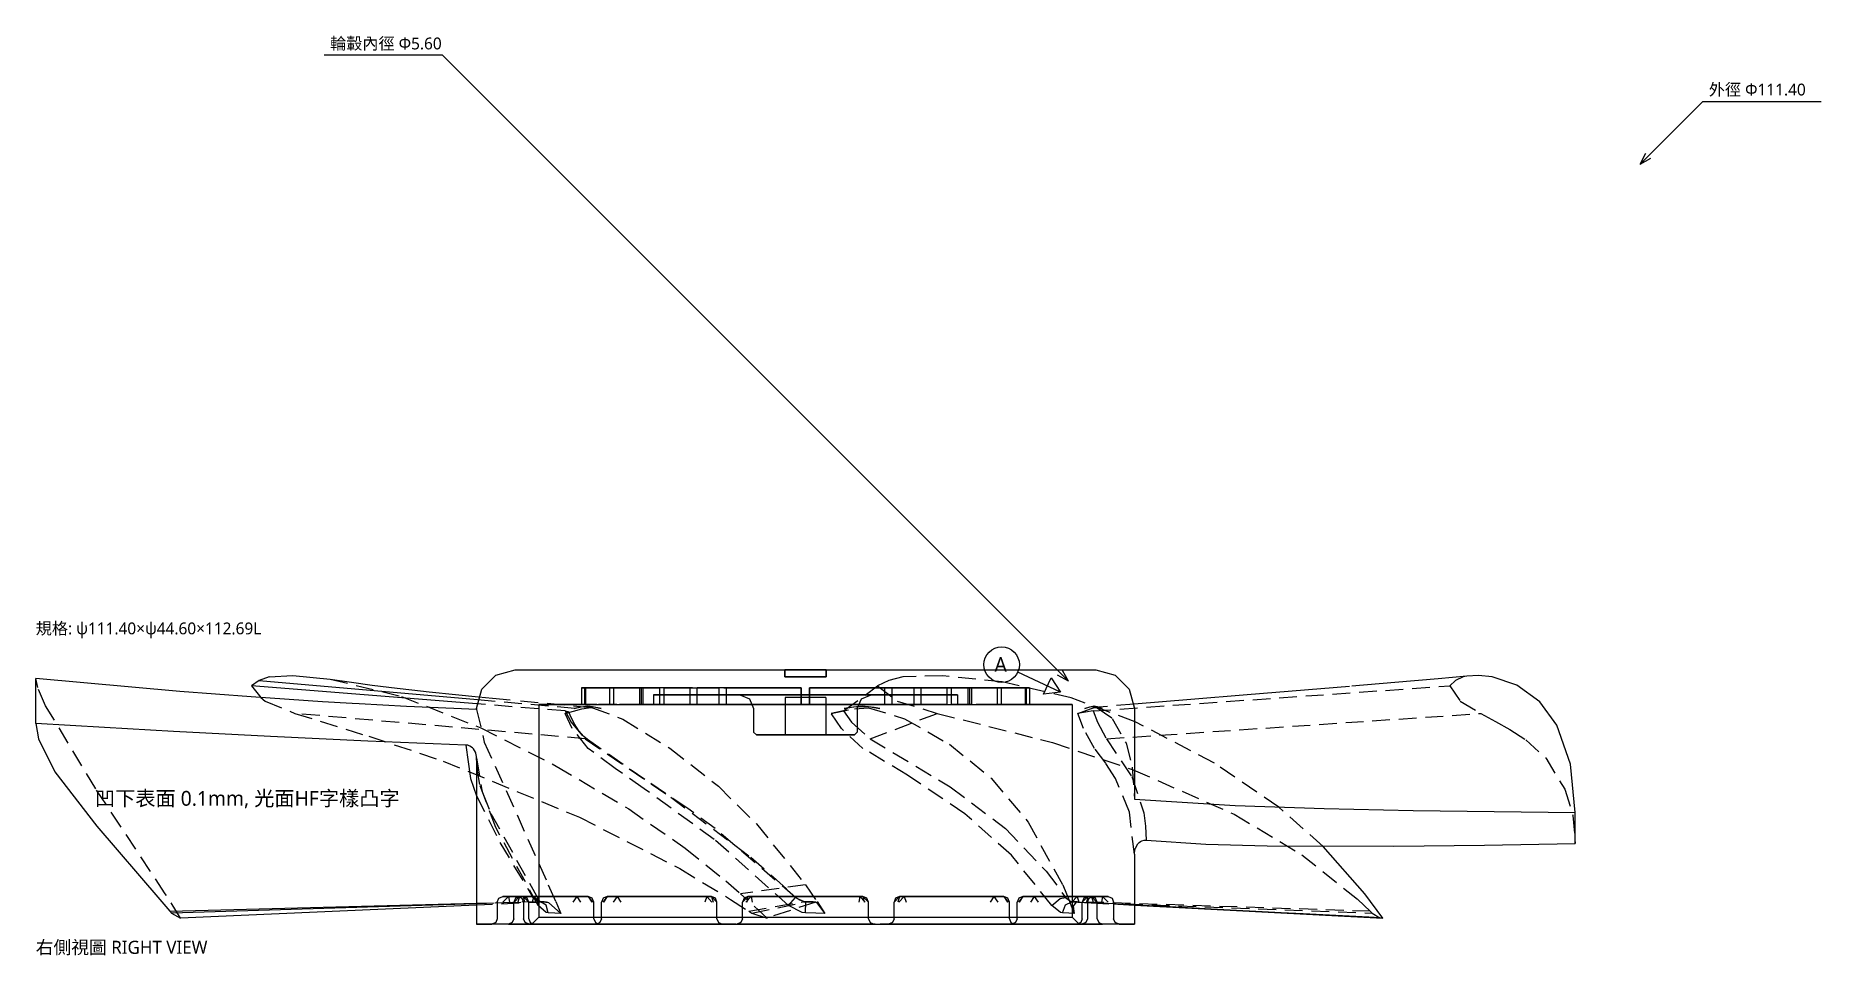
# Model space of a CAD drawing. Header units: metres. Extents: x 30 to 332, y 105 to 260.
import ezdxf

# ---------------------------------------------------------------- set-up
doc = ezdxf.new("R2010")
doc.units = ezdxf.units.M
doc.linetypes.add('DASHED', pattern=[4.5, 3, -1.5])
for name, color, linetype in [('DIM', 2, 'Continuous'), ('HIDDEN', 9, 'DASHED'), ('TEXT', 7, 'Continuous'), ('VISIBLE', 3, 'Continuous')]:
    doc.layers.add(name, color=color, linetype=linetype)
doc.styles.add('CHINESE', font='msjh.ttc')

msp = doc.modelspace()

# ---------------------------------------------------------------- texts
at = {"layer": 'DIM', "color": 2, "style": 'CHINESE'}
for s, height, p in [('輪轂內徑 Φ5.60', 2, (79.7, 257.7)), ('外徑 Φ111.40', 2, (312.51, 249.92)), ('A', 2.5, (191.9, 152.62))]:
    msp.add_text(s, height=height, dxfattribs=at).set_placement(p)
at = {"layer": 'DIM', "color": 3, "style": 'CHINESE'}
msp.add_text('凹下表面 0.1mm, 光面HF字樣凸字', height=2.5, dxfattribs=at).set_placement((40, 130))
at = {"layer": 'TEXT', "style": 'CHINESE'}
for s, height, p in [('規格: ψ111.40×ψ44.60×112.69L', 2, (30, 158.94)), ('右側視圖 RIGHT VIEW', 2.2, (30, 105))]:
    msp.add_text(s, height=height, dxfattribs=at).set_placement(p)

# ---------------------------------------------------------------- linework, layer by layer
at = {"layer": 'DIM', "color": 2}
for p, q in [((98.7, 256.7), (78.7, 256.7)), ((204.37, 151.03), (98.7, 256.7)), ((300.9, 238.32), (311.51, 248.92)), ((311.51, 248.92), (331.51, 248.92)), ((300.9, 238.32), (301.89, 240.16)), ((300.9, 238.32), (302.74, 239.31)), ((203.07, 149.17), (195.82, 152.55)), ((204.37, 151.03), (202.53, 152.02)), ((204.37, 151.03), (203.38, 152.86))]:
    msp.add_line(p, q, dxfattribs=at)
msp.add_lwpolyline([(203.07, 149.17), (200.17, 148.86), (201.44, 151.58)], close=True, dxfattribs=at)
msp.add_circle((193.1, 153.82), 3, dxfattribs=at)
at = {"layer": 'HIDDEN'}
for p, q in [((30.35, 149.95), (30, 151.51)), ((79.72, 151.39), (91.79, 148.45)), ((110.98, 152.94), (111.29, 152.94)), ((111.29, 152.94), (112.21, 152.94)), ((112.21, 152.94), (113.73, 152.94)), ((113.73, 152.94), (115.83, 152.94)), ((115.83, 152.94), (118.49, 152.94)), ((118.49, 152.94), (121.67, 152.94)), ((121.67, 152.94), (125.33, 152.94)), ((125.33, 152.94), (129.43, 152.94)), ((129.43, 152.94), (133.91, 152.94)), ((133.91, 152.94), (138.72, 152.94)), ((138.72, 152.94), (143.8, 152.94)), ((143.8, 152.94), (149.08, 152.94)), ((149.08, 152.94), (154.5, 152.94)), ((154.5, 152.94), (159.98, 152.94)), ((156.48, 152.94), (156.51, 152.94)), ((156.51, 152.94), (156.48, 152.94)), ((156.48, 151.77), (156.48, 152.94)), ((156.48, 152.94), (156.48, 151.77)), ((156.51, 151.77), (156.48, 151.77)), ((156.48, 151.77), (156.51, 151.77)), ((156.51, 152.94), (156.57, 152.94)), ((156.57, 152.94), (156.51, 152.94)), ((156.57, 151.77), (156.51, 151.77)), ((156.51, 151.77), (156.57, 151.77)), ((156.57, 152.94), (156.68, 152.94)), ((156.68, 152.94), (156.57, 152.94)), ((156.68, 151.77), (156.57, 151.77)), ((156.57, 151.77), (156.68, 151.77)), ((156.68, 152.94), (156.83, 152.94)), ((156.83, 152.94), (156.68, 152.94)), ((156.83, 151.77), (156.68, 151.77)), ((156.68, 151.77), (156.83, 151.77)), ((156.83, 152.94), (157.02, 152.94)), ((157.02, 152.94), (156.83, 152.94)), ((157.02, 151.77), (156.83, 151.77)), ((156.83, 151.77), (157.02, 151.77)), ((157.02, 152.94), (157.25, 152.94)), ((157.25, 152.94), (157.02, 152.94)), ((157.25, 151.77), (157.02, 151.77)), ((157.02, 151.77), (157.25, 151.77)), ((157.25, 152.94), (157.51, 152.94)), ((157.51, 152.94), (157.25, 152.94)), ((157.51, 151.77), (157.25, 151.77)), ((157.25, 151.77), (157.51, 151.77)), ((157.51, 152.94), (157.8, 152.94)), ((157.8, 152.94), (157.51, 152.94)), ((157.8, 151.77), (157.51, 151.77)), ((157.51, 151.77), (157.8, 151.77)), ((157.8, 152.94), (158.12, 152.94)), ((158.12, 152.94), (157.8, 152.94)), ((158.12, 151.77), (157.8, 151.77)), ((157.8, 151.77), (158.12, 151.77)), ((158.12, 152.94), (158.46, 152.94)), ((158.46, 152.94), (158.12, 152.94)), ((158.46, 151.77), (158.12, 151.77)), ((158.12, 151.77), (158.46, 151.77)), ((158.46, 152.94), (158.83, 152.94)), ((158.83, 152.94), (158.46, 152.94)), ((158.83, 151.77), (158.46, 151.77)), ((158.46, 151.77), (158.83, 151.77)), ((158.83, 152.94), (159.2, 152.94)), ((159.2, 152.94), (158.83, 152.94)), ((159.2, 151.77), (158.83, 151.77)), ((158.83, 151.77), (159.2, 151.77)), ((159.2, 152.94), (159.59, 152.94)), ((159.59, 152.94), (159.2, 152.94)), ((159.59, 151.77), (159.2, 151.77)), ((159.2, 151.77), (159.59, 151.77)), ((159.59, 152.94), (159.98, 152.94)), ((159.98, 152.94), (159.59, 152.94)), ((159.98, 151.77), (159.59, 151.77)), ((159.59, 151.77), (159.98, 151.77)), ((159.98, 152.94), (165.47, 152.94)), ((159.98, 152.94), (160.38, 152.94)), ((160.38, 152.94), (159.98, 152.94)), ((159.98, 151.77), (160.38, 151.77)), ((160.38, 151.77), (159.98, 151.77)), ((160.38, 152.94), (160.76, 152.94)), ((160.76, 152.94), (160.38, 152.94)), ((160.38, 151.77), (160.76, 151.77)), ((160.76, 151.77), (160.38, 151.77)), ((160.76, 152.94), (161.14, 152.94)), ((161.14, 152.94), (160.76, 152.94)), ((160.76, 151.77), (161.14, 151.77)), ((161.14, 151.77), (160.76, 151.77)), ((161.14, 152.94), (161.5, 152.94)), ((161.5, 152.94), (161.14, 152.94)), ((161.14, 151.77), (161.5, 151.77)), ((161.5, 151.77), (161.14, 151.77)), ((161.5, 152.94), (161.85, 152.94)), ((161.85, 152.94), (161.5, 152.94)), ((161.5, 151.77), (161.85, 151.77)), ((161.85, 151.77), (161.5, 151.77)), ((161.85, 152.94), (162.17, 152.94)), ((162.17, 152.94), (161.85, 152.94)), ((161.85, 151.77), (162.17, 151.77)), ((162.17, 151.77), (161.85, 151.77)), ((162.17, 152.94), (162.46, 152.94)), ((162.46, 152.94), (162.17, 152.94)), ((162.17, 151.77), (162.46, 151.77)), ((162.46, 151.77), (162.17, 151.77)), ((162.46, 152.94), (162.72, 152.94)), ((162.72, 152.94), (162.46, 152.94)), ((162.46, 151.77), (162.72, 151.77)), ((162.72, 151.77), (162.46, 151.77)), ((162.72, 152.94), (162.95, 152.94)), ((162.95, 152.94), (162.72, 152.94)), ((162.72, 151.77), (162.95, 151.77)), ((162.95, 151.77), (162.72, 151.77)), ((162.95, 152.94), (163.14, 152.94)), ((163.14, 152.94), (162.95, 152.94)), ((162.95, 151.77), (163.14, 151.77)), ((163.14, 151.77), (162.95, 151.77)), ((163.14, 152.94), (163.29, 152.94)), ((163.29, 152.94), (163.14, 152.94)), ((163.14, 151.77), (163.29, 151.77)), ((163.29, 151.77), (163.14, 151.77)), ((163.29, 152.94), (163.4, 152.94)), ((163.4, 152.94), (163.29, 152.94)), ((163.29, 151.77), (163.4, 151.77)), ((163.4, 151.77), (163.29, 151.77)), ((163.4, 152.94), (163.46, 152.94)), ((163.46, 152.94), (163.4, 152.94)), ((163.4, 151.77), (163.46, 151.77)), ((163.46, 151.77), (163.4, 151.77)), ((163.46, 152.94), (163.48, 152.94)), ((163.48, 152.94), (163.46, 152.94)), ((163.46, 151.77), (163.48, 151.77)), ((163.48, 151.77), (163.46, 151.77)), ((163.48, 152.94), (163.48, 151.77)), ((163.48, 151.77), (163.48, 152.94)), ((165.47, 152.94), (170.89, 152.94)), ((170.89, 152.94), (176.17, 152.94)), ((174.03, 151.16), (172.17, 150.24)), ((176.43, 151.77), (174.03, 151.16)), ((176.17, 152.94), (181.25, 152.94)), ((183.16, 151.95), (176.43, 151.77)), ((181.25, 152.94), (186.06, 152.94)), ((193.21, 150.9), (183.16, 151.95)), ((186.06, 152.94), (190.54, 152.94)), ((190.54, 152.94), (194.64, 152.94)), ((204.84, 148.2), (193.21, 150.9)), ((194.64, 152.94), (198.3, 152.94)), ((198.3, 152.94), (201.48, 152.94)), ((201.48, 152.94), (204.14, 152.94)), ((204.14, 152.94), (206.24, 152.94)), ((206.24, 152.94), (207.76, 152.94)), ((207.76, 152.94), (208.68, 152.94)), ((208.68, 152.94), (208.99, 152.94)), ((269.77, 151.16), (268.76, 150.24)), ((271.04, 151.77), (269.77, 151.16)), ((271.66, 151.86), (271.04, 151.77)), ((31.68, 146.89), (30.35, 149.95)), ((68.02, 148.25), (68.74, 147.67)), ((91.79, 148.45), (105.14, 143.15)), ((104.62, 147.92), (122.21, 146.38)), ((104.76, 148.4), (107.11, 148.17)), ((107.11, 148.17), (111.07, 147.79)), ((122.19, 149.91), (122.18, 149.91)), ((122.18, 149.91), (122.18, 149.91)), ((122.2, 149.91), (122.19, 149.91)), ((122.22, 149.91), (122.2, 149.91)), ((122.24, 149.91), (122.22, 149.91)), ((122.26, 149.91), (122.24, 149.91)), ((122.29, 149.91), (122.26, 149.91)), ((122.33, 149.91), (122.29, 149.91)), ((122.37, 149.91), (122.33, 149.91)), ((122.41, 149.91), (122.37, 149.91)), ((122.46, 149.91), (122.41, 149.91)), ((122.52, 149.91), (122.46, 149.91)), ((122.57, 149.91), (122.52, 149.91)), ((122.64, 149.91), (122.57, 149.91)), ((122.88, 147.1), (122.88, 149.91)), ((122.88, 149.91), (132.54, 149.91)), ((123.05, 149.91), (122.88, 149.91)), ((123.24, 149.91), (123.05, 149.91)), ((123.45, 149.91), (123.24, 149.91)), ((123.67, 149.91), (123.45, 149.91)), ((123.92, 149.91), (123.67, 149.91)), ((124.18, 149.91), (123.92, 149.91)), ((124.46, 149.91), (124.18, 149.91)), ((124.76, 149.91), (124.46, 149.91)), ((125.07, 149.91), (124.76, 149.91)), ((125.4, 149.91), (125.07, 149.91)), ((125.75, 149.91), (125.4, 149.91)), ((126.12, 149.91), (125.75, 149.91)), ((126.5, 149.91), (126.12, 149.91)), ((126.9, 149.91), (126.5, 149.91)), ((126.9, 149.91), (126.9, 147.1)), ((135.39, 149.91), (126.9, 149.91)), ((127.6, 147.1), (127.6, 149.91)), ((127.6, 149.91), (136.09, 149.91)), ((128.3, 149.91), (127.6, 149.91)), ((129.03, 149.91), (128.3, 149.91)), ((129.81, 149.91), (129.03, 149.91)), ((130.61, 149.91), (129.81, 149.91)), ((131.46, 149.91), (130.61, 149.91)), ((132.34, 149.91), (131.46, 149.91)), ((132.29, 149.91), (131.98, 149.91)), ((131.98, 149.91), (131.98, 149.91)), ((131.98, 149.91), (131.99, 149.91)), ((131.99, 149.91), (131.99, 149.91)), ((131.99, 149.91), (132.01, 149.91)), ((132.01, 149.91), (132.02, 149.91)), ((132.02, 149.91), (132.04, 149.91)), ((132.04, 149.91), (132.06, 149.91)), ((132.06, 149.91), (132.08, 149.91)), ((132.08, 149.91), (132.11, 149.91)), ((132.11, 149.91), (132.14, 149.91)), ((132.14, 149.91), (132.17, 149.91)), ((132.17, 149.91), (132.21, 149.91)), ((132.21, 149.91), (132.25, 149.91)), ((132.25, 149.91), (132.29, 149.91)), ((132.29, 147.1), (132.29, 149.91)), ((133.25, 149.91), (132.34, 149.91)), ((132.54, 149.91), (132.54, 147.1)), ((132.54, 149.91), (132.66, 149.91)), ((132.66, 149.91), (132.8, 149.91)), ((132.8, 149.91), (132.95, 149.91)), ((132.95, 149.91), (133.11, 149.91)), ((133.11, 149.91), (133.28, 149.91)), ((134.2, 149.91), (133.25, 149.91)), ((133.28, 149.91), (133.47, 149.91)), ((133.47, 149.91), (133.67, 149.91)), ((133.67, 149.91), (133.88, 149.91)), ((133.88, 149.91), (134.1, 149.91)), ((134.1, 149.91), (134.34, 149.91)), ((135.17, 149.91), (134.2, 149.91)), ((134.34, 149.91), (134.58, 149.91)), ((134.58, 149.91), (134.84, 149.91)), ((134.84, 149.91), (135.11, 149.91)), ((135.11, 149.91), (135.39, 149.91)), ((136.18, 149.91), (135.17, 149.91)), ((135.39, 147.1), (135.39, 149.91)), ((136.09, 149.91), (136.09, 147.1)), ((136.09, 149.91), (136.6, 149.91)), ((137.21, 149.91), (136.18, 149.91)), ((136.6, 149.91), (137.13, 149.91)), ((137.13, 149.91), (137.69, 149.91)), ((138.28, 149.91), (137.21, 149.91)), ((137.69, 149.91), (138.28, 149.91)), ((138.28, 149.91), (138.89, 149.91)), ((139.36, 149.91), (138.28, 149.91)), ((138.89, 149.91), (139.52, 149.91)), ((140.48, 149.91), (139.36, 149.91)), ((139.52, 149.91), (140.18, 149.91)), ((140.18, 149.91), (140.86, 149.91)), ((140.48, 149.91), (140.48, 147.1)), ((145.38, 149.91), (140.48, 149.91)), ((140.86, 149.91), (141.57, 149.91)), ((141.57, 149.91), (142.29, 149.91)), ((141.69, 147.1), (141.69, 149.91)), ((142.85, 149.91), (141.69, 149.91)), ((141.69, 149.91), (146.59, 149.91)), ((142.29, 149.91), (143.03, 149.91)), ((144.03, 149.91), (142.85, 149.91)), ((143.03, 149.91), (143.8, 149.91)), ((143.8, 149.91), (144.58, 149.91)), ((145.23, 149.91), (144.03, 149.91)), ((144.58, 149.91), (145.38, 149.91)), ((146.45, 149.91), (145.23, 149.91)), ((145.38, 147.1), (145.38, 149.91)), ((147.69, 149.91), (146.45, 149.91)), ((146.59, 149.91), (146.59, 147.1)), ((146.59, 149.91), (147.43, 149.91)), ((147.43, 149.91), (148.29, 149.91)), ((148.94, 149.91), (147.69, 149.91)), ((148.29, 149.91), (149.15, 149.91)), ((149.64, 148.74), (148.9, 148.74)), ((148.9, 148.74), (148.96, 148.74)), ((150.2, 149.91), (148.94, 149.91)), ((148.96, 148.74), (149.15, 148.74)), ((149.15, 149.91), (150.03, 149.91)), ((149.15, 148.74), (149.46, 148.74)), ((149.46, 148.74), (149.89, 148.74)), ((150.4, 148.74), (149.64, 148.74)), ((149.89, 148.74), (150.44, 148.74)), ((150.03, 149.91), (150.92, 149.91)), ((151.47, 149.91), (150.2, 149.91)), ((151.16, 148.74), (150.4, 148.74)), ((150.44, 148.74), (151.1, 148.74)), ((150.92, 149.91), (151.83, 149.91)), ((151.1, 148.74), (151.85, 148.74)), ((151.93, 148.74), (151.16, 148.74)), ((152.76, 149.91), (151.47, 149.91)), ((151.83, 149.91), (152.74, 149.91)), ((151.85, 148.74), (152.7, 148.74)), ((152.72, 148.74), (151.93, 148.74)), ((152.7, 148.74), (153.64, 148.74)), ((153.5, 148.74), (152.72, 148.74)), ((152.74, 149.91), (153.65, 149.91)), ((154.05, 149.91), (152.76, 149.91)), ((154.3, 148.74), (153.5, 148.74)), ((153.64, 148.74), (154.64, 148.74)), ((153.65, 149.91), (154.58, 149.91)), ((155.35, 149.91), (154.05, 149.91)), ((155.1, 148.74), (154.3, 148.74)), ((154.58, 149.91), (155.51, 149.91)), ((154.64, 148.74), (155.71, 148.74)), ((155.91, 148.74), (155.1, 148.74)), ((156.66, 149.91), (155.35, 149.91)), ((155.51, 149.91), (156.45, 149.91)), ((155.71, 148.74), (156.82, 148.74)), ((156.72, 148.74), (155.91, 148.74)), ((156.45, 149.91), (157.39, 149.91)), ((156.56, 148.27), (156.54, 148.27)), ((156.63, 148.27), (156.56, 148.27)), ((156.73, 148.27), (156.63, 148.27)), ((157.97, 149.91), (156.66, 149.91)), ((157.53, 148.74), (156.72, 148.74)), ((156.88, 148.27), (156.73, 148.27)), ((156.82, 148.74), (157.97, 148.74)), ((157.07, 148.27), (156.88, 148.27)), ((157.29, 148.27), (157.07, 148.27)), ((157.55, 148.27), (157.29, 148.27)), ((157.39, 149.91), (158.34, 149.91)), ((158.35, 148.74), (157.53, 148.74)), ((157.84, 148.27), (157.55, 148.27)), ((158.15, 148.27), (157.84, 148.27)), ((159.28, 149.91), (157.97, 149.91)), ((157.97, 148.74), (159.14, 148.74)), ((158.49, 148.27), (158.15, 148.27)), ((158.34, 149.91), (159.28, 149.91)), ((159.17, 148.74), (158.35, 148.74)), ((158.85, 148.27), (158.49, 148.27)), ((159.22, 148.27), (158.85, 148.27)), ((159.14, 148.74), (159.15, 148.74)), ((159.23, 148.74), (159.14, 148.74)), ((159.15, 148.74), (159.16, 148.74)), ((159.16, 148.74), (159.16, 148.74)), ((159.16, 148.74), (159.17, 148.74)), ((159.98, 148.74), (159.17, 148.74)), ((159.17, 148.74), (159.17, 148.74)), ((159.17, 148.74), (159.18, 148.74)), ((159.18, 148.74), (159.18, 148.74)), ((159.18, 148.74), (159.19, 148.74)), ((159.19, 148.74), (159.2, 148.74)), ((159.2, 148.74), (159.2, 148.74)), ((159.2, 148.74), (159.21, 148.74)), ((159.21, 148.74), (159.21, 148.74)), ((159.21, 148.74), (159.22, 148.74)), ((159.22, 148.74), (159.22, 148.74)), ((159.22, 148.74), (160.52, 148.74)), ((159.6, 148.27), (159.22, 148.27)), ((159.28, 149.91), (159.28, 147.1)), ((159.28, 147.1), (159.28, 149.91)), ((159.98, 148.27), (159.6, 148.27)), ((160.37, 148.27), (159.98, 148.27)), ((160.75, 148.27), (160.37, 148.27)), ((160.52, 148.74), (161.81, 148.74)), ((160.68, 149.91), (160.68, 147.1)), ((160.68, 149.91), (161.63, 149.91)), ((160.68, 147.1), (160.68, 149.91)), ((162, 149.91), (160.68, 149.91)), ((161.12, 148.27), (160.75, 148.27)), ((161.48, 148.27), (161.12, 148.27)), ((161.82, 148.27), (161.48, 148.27)), ((161.63, 149.91), (162.57, 149.91)), ((161.81, 148.74), (163.08, 148.74)), ((162.13, 148.27), (161.82, 148.27)), ((163.31, 149.91), (162, 149.91)), ((162.42, 148.27), (162.13, 148.27)), ((162.67, 148.27), (162.42, 148.27)), ((162.57, 149.91), (163.52, 149.91)), ((162.9, 148.27), (162.67, 148.27)), ((163.08, 148.27), (162.9, 148.27)), ((163.08, 148.74), (164.3, 148.74)), ((163.23, 148.27), (163.08, 148.27)), ((163.34, 148.27), (163.23, 148.27)), ((164.61, 149.91), (163.31, 149.91)), ((163.4, 148.27), (163.34, 148.27)), ((163.43, 148.27), (163.4, 148.27)), ((163.52, 149.91), (164.45, 149.91)), ((164.3, 148.74), (165.46, 148.74)), ((164.45, 149.91), (165.39, 149.91)), ((165.91, 149.91), (164.61, 149.91)), ((165.39, 149.91), (166.31, 149.91)), ((165.46, 148.74), (166.55, 148.74)), ((167.21, 149.91), (165.91, 149.91)), ((166.31, 149.91), (167.23, 149.91)), ((166.41, 146.01), (172.17, 150.24)), ((166.55, 148.74), (167.55, 148.74)), ((168.49, 149.91), (167.21, 149.91)), ((167.23, 149.91), (168.14, 149.91)), ((167.55, 148.74), (168.44, 148.74)), ((168.14, 149.91), (169.04, 149.91)), ((168.44, 148.74), (169.22, 148.74)), ((169.77, 149.91), (168.49, 149.91)), ((169.04, 149.91), (169.93, 149.91)), ((169.22, 148.74), (169.87, 148.74)), ((171.03, 149.91), (169.77, 149.91)), ((169.87, 148.74), (170.39, 148.74)), ((169.93, 149.91), (170.81, 149.91)), ((170.39, 148.74), (170.77, 148.74)), ((170.77, 148.74), (170.99, 148.74)), ((170.81, 149.91), (171.68, 149.91)), ((170.99, 148.74), (171.07, 148.74)), ((172.28, 149.91), (171.03, 149.91)), ((171.68, 149.91), (172.54, 149.91)), ((172.17, 150.24), (175.47, 147.67)), ((173.52, 149.91), (172.28, 149.91)), ((172.54, 149.91), (173.37, 149.91)), ((173.37, 147.1), (173.37, 149.91)), ((173.37, 149.91), (178.28, 149.91)), ((174.73, 149.91), (173.52, 149.91)), ((174.59, 149.91), (174.59, 147.1)), ((174.59, 149.91), (175.39, 149.91)), ((179.49, 149.91), (174.59, 149.91)), ((175.93, 149.91), (174.73, 149.91)), ((175.39, 149.91), (176.17, 149.91)), ((177.12, 149.91), (175.93, 149.91)), ((176.17, 149.91), (176.93, 149.91)), ((176.93, 149.91), (177.68, 149.91)), ((178.28, 149.91), (177.12, 149.91)), ((177.68, 149.91), (178.4, 149.91)), ((178.28, 149.91), (178.28, 147.1)), ((178.4, 149.91), (179.1, 149.91)), ((179.1, 149.91), (179.79, 149.91)), ((179.49, 147.1), (179.49, 149.91)), ((180.6, 149.91), (179.49, 149.91)), ((179.79, 149.91), (180.44, 149.91)), ((180.44, 149.91), (181.08, 149.91)), ((181.69, 149.91), (180.6, 149.91)), ((181.08, 149.91), (181.69, 149.91)), ((181.69, 149.91), (182.28, 149.91)), ((182.75, 149.91), (181.69, 149.91)), ((182.28, 149.91), (182.84, 149.91)), ((183.79, 149.91), (182.75, 149.91)), ((182.84, 149.91), (183.37, 149.91)), ((183.37, 149.91), (183.88, 149.91)), ((184.79, 149.91), (183.79, 149.91)), ((183.88, 147.1), (183.88, 149.91)), ((183.88, 149.91), (192.37, 149.91)), ((184.58, 149.91), (184.58, 147.1)), ((184.58, 149.91), (184.86, 149.91)), ((193.07, 149.91), (184.58, 149.91)), ((185.77, 149.91), (184.79, 149.91)), ((184.86, 149.91), (185.13, 149.91)), ((185.13, 149.91), (185.39, 149.91)), ((185.39, 149.91), (185.63, 149.91)), ((185.63, 149.91), (185.87, 149.91)), ((186.72, 149.91), (185.77, 149.91)), ((185.87, 149.91), (186.09, 149.91)), ((186.09, 149.91), (186.3, 149.91)), ((186.3, 149.91), (186.5, 149.91)), ((186.5, 149.91), (186.68, 149.91)), ((186.68, 149.91), (186.86, 149.91)), ((187.63, 149.91), (186.72, 149.91)), ((186.86, 149.91), (187.02, 149.91)), ((187.02, 149.91), (187.17, 149.91)), ((187.17, 149.91), (187.31, 149.91)), ((187.31, 149.91), (187.43, 149.91)), ((187.43, 147.1), (187.43, 149.91)), ((187.43, 149.91), (197.09, 149.91)), ((188.51, 149.91), (187.63, 149.91)), ((187.67, 149.91), (187.72, 149.91)), ((187.67, 149.91), (187.67, 147.1)), ((187.99, 149.91), (187.67, 149.91)), ((187.72, 149.91), (187.76, 149.91)), ((187.76, 149.91), (187.79, 149.91)), ((187.79, 149.91), (187.83, 149.91)), ((187.83, 149.91), (187.86, 149.91)), ((187.86, 149.91), (187.89, 149.91)), ((187.89, 149.91), (187.91, 149.91)), ((187.91, 149.91), (187.93, 149.91)), ((187.93, 149.91), (187.95, 149.91)), ((187.95, 149.91), (187.96, 149.91)), ((187.96, 149.91), (187.97, 149.91)), ((187.97, 149.91), (187.98, 149.91)), ((187.98, 149.91), (187.99, 149.91)), ((187.99, 149.91), (187.99, 149.91)), ((189.35, 149.91), (188.51, 149.91)), ((190.16, 149.91), (189.35, 149.91)), ((190.94, 149.91), (190.16, 149.91)), ((191.67, 149.91), (190.94, 149.91)), ((192.37, 149.91), (191.67, 149.91)), ((192.37, 149.91), (192.37, 147.1)), ((193.07, 147.1), (193.07, 149.91)), ((193.47, 149.91), (193.07, 149.91)), ((193.85, 149.91), (193.47, 149.91)), ((194.22, 149.91), (193.85, 149.91)), ((194.57, 149.91), (194.22, 149.91)), ((194.9, 149.91), (194.57, 149.91)), ((195.21, 149.91), (194.9, 149.91)), ((195.51, 149.91), (195.21, 149.91)), ((195.79, 149.91), (195.51, 149.91)), ((196.05, 149.91), (195.79, 149.91)), ((196.29, 149.91), (196.05, 149.91)), ((196.52, 149.91), (196.29, 149.91)), ((196.73, 149.91), (196.52, 149.91)), ((196.92, 149.91), (196.73, 149.91)), ((197.09, 149.91), (196.92, 149.91)), ((197.09, 149.91), (197.09, 147.1)), ((197.39, 149.91), (197.33, 149.91)), ((197.45, 149.91), (197.39, 149.91)), ((197.51, 149.91), (197.45, 149.91)), ((197.55, 149.91), (197.51, 149.91)), ((197.6, 149.91), (197.55, 149.91)), ((197.64, 149.91), (197.6, 149.91)), ((197.67, 149.91), (197.64, 149.91)), ((197.7, 149.91), (197.67, 149.91)), ((197.73, 149.91), (197.7, 149.91)), ((197.75, 149.91), (197.73, 149.91)), ((197.77, 149.91), (197.75, 149.91)), ((197.78, 149.91), (197.77, 149.91)), ((197.79, 149.91), (197.78, 149.91)), ((197.79, 149.91), (197.79, 149.91)), ((215.66, 144.19), (204.84, 148.2)), ((208.56, 146.01), (268.76, 150.24)), ((268.76, 150.24), (270.54, 147.67)), ((40.13, 132.87), (31.68, 146.89)), ((68.74, 147.67), (73.74, 145.59)), ((73.74, 145.59), (86.26, 141.73)), ((122.78, 141.3), (73.74, 145.59)), ((104.44, 146.44), (104.44, 146.4)), ((104.44, 146.4), (104.44, 146.43)), ((104.44, 146.24), (105.75, 140.76)), ((119.41, 146.01), (104.49, 147.2)), ((111.86, 147.72), (123.76, 146.59)), ((115.23, 147.1), (114.94, 147.1)), ((116.07, 147.1), (115.23, 147.1)), ((117.47, 147.1), (116.07, 147.1)), ((119.4, 147.1), (117.47, 147.1)), ((119.39, 145.56), (122.21, 146.38)), ((119.95, 145.86), (119.39, 145.56)), ((120.61, 143.02), (119.39, 145.56)), ((121.85, 147.1), (119.4, 147.1)), ((119.41, 146.01), (119.95, 145.86)), ((119.41, 146.01), (120.39, 144.11)), ((119.95, 145.86), (120.44, 144.87)), ((120.44, 144.87), (120.95, 143.86)), ((120.91, 146.4), (122.09, 146.69)), ((122.1, 146.62), (120.91, 146.4)), ((124.77, 147.1), (121.85, 147.1)), ((122.09, 146.69), (123.21, 146.84)), ((122.09, 146.69), (122.1, 146.62)), ((124, 146.68), (122.1, 146.62)), ((122.21, 146.38), (123.76, 146.59)), ((132.54, 147.1), (122.88, 147.1)), ((122.88, 147.1), (123.05, 147.1)), ((123.05, 147.1), (123.24, 147.1)), ((123.21, 146.84), (124.02, 146.76)), ((123.24, 147.1), (123.45, 147.1)), ((123.45, 147.1), (123.67, 147.1)), ((123.67, 147.1), (123.92, 147.1)), ((123.76, 146.59), (124.02, 146.55)), ((123.92, 147.1), (124.18, 147.1)), ((125.49, 146.4), (124, 146.68)), ((124.02, 146.76), (125.49, 146.4)), ((124.02, 146.55), (129.15, 144.64)), ((124.18, 147.1), (124.46, 147.1)), ((124.46, 147.1), (124.76, 147.1)), ((124.76, 147.1), (125.07, 147.1)), ((128.14, 147.1), (124.77, 147.1)), ((125.07, 147.1), (125.4, 147.1)), ((125.4, 147.1), (125.75, 147.1)), ((125.75, 147.1), (126.12, 147.1)), ((126.12, 147.1), (126.5, 147.1)), ((126.5, 147.1), (126.9, 147.1)), ((126.9, 147.1), (135.39, 147.1)), ((136.09, 147.1), (127.6, 147.1)), ((127.6, 147.1), (128.3, 147.1)), ((131.9, 147.1), (128.14, 147.1)), ((128.3, 147.1), (129.03, 147.1)), ((129.03, 147.1), (129.81, 147.1)), ((129.81, 147.1), (130.61, 147.1)), ((130.61, 147.1), (131.46, 147.1)), ((131.46, 147.1), (132.34, 147.1)), ((136.02, 147.1), (131.9, 147.1)), ((131.98, 147.1), (132.29, 147.1)), ((131.99, 147.1), (131.98, 147.1)), ((131.98, 147.1), (131.98, 147.1)), ((132.01, 147.1), (131.99, 147.1)), ((131.99, 147.1), (131.99, 147.1)), ((132.02, 147.1), (132.01, 147.1)), ((132.04, 147.1), (132.02, 147.1)), ((132.06, 147.1), (132.04, 147.1)), ((132.08, 147.1), (132.06, 147.1)), ((132.11, 147.1), (132.08, 147.1)), ((132.14, 147.1), (132.11, 147.1)), ((132.17, 147.1), (132.14, 147.1)), ((132.21, 147.1), (132.17, 147.1)), ((132.25, 147.1), (132.21, 147.1)), ((132.29, 147.1), (132.25, 147.1)), ((132.34, 147.1), (133.25, 147.1)), ((132.66, 147.1), (132.54, 147.1)), ((132.8, 147.1), (132.66, 147.1)), ((132.95, 147.1), (132.8, 147.1)), ((133.11, 147.1), (132.95, 147.1)), ((133.28, 147.1), (133.11, 147.1)), ((133.25, 147.1), (134.2, 147.1)), ((133.47, 147.1), (133.28, 147.1)), ((133.67, 147.1), (133.47, 147.1)), ((133.88, 147.1), (133.67, 147.1)), ((134.1, 147.1), (133.88, 147.1)), ((134.34, 147.1), (134.1, 147.1)), ((134.2, 147.1), (135.17, 147.1)), ((134.58, 147.1), (134.34, 147.1)), ((134.84, 147.1), (134.58, 147.1)), ((135.11, 147.1), (134.84, 147.1)), ((135.39, 147.1), (135.11, 147.1)), ((135.17, 147.1), (136.18, 147.1)), ((140.44, 147.1), (136.02, 147.1)), ((136.6, 147.1), (136.09, 147.1)), ((136.18, 147.1), (137.21, 147.1)), ((137.13, 147.1), (136.6, 147.1)), ((137.69, 147.1), (137.13, 147.1)), ((137.21, 147.1), (138.28, 147.1)), ((138.28, 147.1), (137.69, 147.1)), ((138.89, 147.1), (138.28, 147.1)), ((138.28, 147.1), (139.36, 147.1)), ((139.52, 147.1), (138.89, 147.1)), ((139.36, 147.1), (140.48, 147.1)), ((140.18, 147.1), (139.52, 147.1)), ((140.86, 147.1), (140.18, 147.1)), ((145.11, 147.1), (140.44, 147.1)), ((140.48, 147.1), (145.38, 147.1)), ((141.57, 147.1), (140.86, 147.1)), ((142.29, 147.1), (141.57, 147.1)), ((141.69, 147.1), (142.85, 147.1)), ((146.59, 147.1), (141.69, 147.1)), ((143.03, 147.1), (142.29, 147.1)), ((142.85, 147.1), (144.03, 147.1)), ((143.8, 147.1), (143.03, 147.1)), ((144.58, 147.1), (143.8, 147.1)), ((144.03, 147.1), (145.23, 147.1)), ((145.38, 147.1), (144.58, 147.1)), ((149.96, 147.1), (145.11, 147.1)), ((145.23, 147.1), (146.45, 147.1)), ((146.45, 147.1), (147.69, 147.1)), ((147.43, 147.1), (146.59, 147.1)), ((148.29, 147.1), (147.43, 147.1)), ((147.69, 147.1), (148.94, 147.1)), ((149.15, 147.1), (148.29, 147.1)), ((148.94, 147.1), (150.2, 147.1)), ((150.03, 147.1), (149.15, 147.1)), ((154.94, 147.1), (149.96, 147.1)), ((150.92, 147.1), (150.03, 147.1)), ((150.2, 147.1), (151.47, 147.1)), ((151.83, 147.1), (150.92, 147.1)), ((151.13, 147.1), (151.73, 147.1)), ((151.47, 147.1), (152.76, 147.1)), ((151.73, 147.1), (152.35, 147.1)), ((152.74, 147.1), (151.83, 147.1)), ((152.35, 147.1), (152.97, 147.1)), ((153.65, 147.1), (152.74, 147.1)), ((152.76, 147.1), (154.05, 147.1)), ((152.97, 147.1), (153.59, 147.1)), ((153.59, 147.1), (154.22, 147.1)), ((154.58, 147.1), (153.65, 147.1)), ((154.05, 147.1), (155.35, 147.1)), ((154.22, 147.1), (154.85, 147.1)), ((155.51, 147.1), (154.58, 147.1)), ((154.85, 147.1), (155.48, 147.1)), ((159.98, 147.1), (154.94, 147.1)), ((155.35, 147.1), (156.66, 147.1)), ((155.48, 147.1), (156.12, 147.1)), ((156.45, 147.1), (155.51, 147.1)), ((156.12, 147.1), (156.76, 147.1)), ((157.39, 147.1), (156.45, 147.1)), ((156.66, 147.1), (157.97, 147.1)), ((156.76, 147.1), (157.4, 147.1)), ((158.34, 147.1), (157.39, 147.1)), ((157.4, 147.1), (158.05, 147.1)), ((157.97, 147.1), (159.28, 147.1)), ((158.05, 147.1), (158.69, 147.1)), ((159.28, 147.1), (158.34, 147.1)), ((158.69, 147.1), (159.34, 147.1)), ((159.34, 147.1), (159.98, 147.1)), ((165.03, 147.1), (159.98, 147.1)), ((159.98, 147.1), (160.63, 147.1)), ((160.63, 147.1), (161.28, 147.1)), ((161.63, 147.1), (160.68, 147.1)), ((160.68, 147.1), (162, 147.1)), ((161.28, 147.1), (161.92, 147.1)), ((162.57, 147.1), (161.63, 147.1)), ((161.92, 147.1), (162.56, 147.1)), ((162, 147.1), (163.31, 147.1)), ((162.56, 147.1), (163.21, 147.1)), ((163.52, 147.1), (162.57, 147.1)), ((163.21, 147.1), (163.85, 147.1)), ((163.31, 147.1), (164.61, 147.1)), ((164.45, 147.1), (163.52, 147.1)), ((163.85, 147.1), (164.48, 147.1)), ((164.31, 145.56), (168.27, 146.38)), ((166.41, 146.01), (164.31, 145.56)), ((166.06, 143.02), (164.31, 145.56)), ((165.39, 147.1), (164.45, 147.1)), ((164.48, 147.1), (165.12, 147.1)), ((164.61, 147.1), (165.91, 147.1)), ((170.01, 147.1), (165.03, 147.1)), ((165.12, 147.1), (165.75, 147.1)), ((166.31, 147.1), (165.39, 147.1)), ((165.75, 147.1), (166.38, 147.1)), ((165.91, 147.1), (167.21, 147.1)), ((167.23, 147.1), (166.31, 147.1)), ((166.38, 147.1), (167, 147.1)), ((166.41, 146.01), (167.76, 144.11)), ((166.49, 146.4), (168.1, 146.69)), ((168.12, 146.62), (166.49, 146.4)), ((167, 147.1), (167.62, 147.1)), ((167.21, 147.1), (168.49, 147.1)), ((168.14, 147.1), (167.23, 147.1)), ((167.62, 147.1), (168.23, 147.1)), ((168.1, 146.69), (169.56, 146.84)), ((168.1, 146.69), (168.12, 146.62)), ((170.63, 146.68), (168.12, 146.62)), ((169.04, 147.1), (168.14, 147.1)), ((168.23, 147.1), (168.84, 147.1)), ((168.27, 146.38), (170.65, 146.55)), ((168.49, 147.1), (169.77, 147.1)), ((169.93, 147.1), (169.04, 147.1)), ((169.56, 146.84), (170.64, 146.76)), ((169.77, 147.1), (171.03, 147.1)), ((170.81, 147.1), (169.93, 147.1)), ((174.86, 147.1), (170.01, 147.1)), ((171.56, 146.56), (170.63, 146.68)), ((170.64, 146.76), (172.51, 146.4)), ((170.65, 146.55), (176.73, 144.7)), ((171.68, 147.1), (170.81, 147.1)), ((170.89, 141.3), (182.24, 145.59)), ((171.03, 147.1), (172.28, 147.1)), ((172.51, 146.4), (171.56, 146.56)), ((172.54, 147.1), (171.68, 147.1)), ((172.28, 147.1), (173.52, 147.1)), ((173.37, 147.1), (172.54, 147.1)), ((178.28, 147.1), (173.37, 147.1)), ((173.52, 147.1), (174.73, 147.1)), ((175.39, 147.1), (174.59, 147.1)), ((174.59, 147.1), (179.49, 147.1)), ((174.73, 147.1), (175.93, 147.1)), ((179.53, 147.1), (174.86, 147.1)), ((176.17, 147.1), (175.39, 147.1)), ((175.47, 147.67), (182.24, 145.59)), ((175.93, 147.1), (177.12, 147.1)), ((176.93, 147.1), (176.17, 147.1)), ((177.68, 147.1), (176.93, 147.1)), ((177.12, 147.1), (178.28, 147.1)), ((178.4, 147.1), (177.68, 147.1)), ((179.1, 147.1), (178.4, 147.1)), ((179.79, 147.1), (179.1, 147.1)), ((179.49, 147.1), (180.6, 147.1)), ((183.95, 147.1), (179.53, 147.1)), ((180.44, 147.1), (179.79, 147.1)), ((181.08, 147.1), (180.44, 147.1)), ((180.6, 147.1), (181.69, 147.1)), ((181.69, 147.1), (181.08, 147.1)), ((182.28, 147.1), (181.69, 147.1)), ((181.69, 147.1), (182.75, 147.1)), ((182.24, 145.59), (201.68, 140.68)), ((182.84, 147.1), (182.28, 147.1)), ((182.75, 147.1), (183.79, 147.1)), ((183.37, 147.1), (182.84, 147.1)), ((183.88, 147.1), (183.37, 147.1)), ((183.79, 147.1), (184.79, 147.1)), ((192.37, 147.1), (183.88, 147.1)), ((188.07, 147.1), (183.95, 147.1)), ((184.86, 147.1), (184.58, 147.1)), ((184.58, 147.1), (193.07, 147.1)), ((184.79, 147.1), (185.77, 147.1)), ((185.13, 147.1), (184.86, 147.1)), ((185.39, 147.1), (185.13, 147.1)), ((185.63, 147.1), (185.39, 147.1)), ((185.87, 147.1), (185.63, 147.1)), ((185.77, 147.1), (186.72, 147.1)), ((186.09, 147.1), (185.87, 147.1)), ((186.3, 147.1), (186.09, 147.1)), ((186.5, 147.1), (186.3, 147.1)), ((186.68, 147.1), (186.5, 147.1)), ((186.86, 147.1), (186.68, 147.1)), ((186.72, 147.1), (187.63, 147.1)), ((187.02, 147.1), (186.86, 147.1)), ((187.17, 147.1), (187.02, 147.1)), ((187.31, 147.1), (187.17, 147.1)), ((187.43, 147.1), (187.31, 147.1)), ((197.09, 147.1), (187.43, 147.1)), ((187.63, 147.1), (188.51, 147.1)), ((187.72, 147.1), (187.67, 147.1)), ((187.67, 147.1), (187.99, 147.1)), ((187.76, 147.1), (187.72, 147.1)), ((187.79, 147.1), (187.76, 147.1)), ((187.83, 147.1), (187.79, 147.1)), ((187.86, 147.1), (187.83, 147.1)), ((187.89, 147.1), (187.86, 147.1)), ((187.91, 147.1), (187.89, 147.1)), ((187.93, 147.1), (187.91, 147.1)), ((187.95, 147.1), (187.93, 147.1)), ((187.96, 147.1), (187.95, 147.1)), ((187.97, 147.1), (187.96, 147.1)), ((187.98, 147.1), (187.97, 147.1)), ((187.99, 147.1), (187.98, 147.1)), ((187.99, 147.1), (187.99, 147.1)), ((191.83, 147.1), (188.07, 147.1)), ((188.51, 147.1), (189.35, 147.1)), ((189.35, 147.1), (190.16, 147.1)), ((190.16, 147.1), (190.94, 147.1)), ((190.94, 147.1), (191.67, 147.1)), ((191.67, 147.1), (192.37, 147.1)), ((195.2, 147.1), (191.83, 147.1)), ((193.07, 147.1), (193.47, 147.1)), ((193.47, 147.1), (193.85, 147.1)), ((193.85, 147.1), (194.22, 147.1)), ((194.22, 147.1), (194.57, 147.1)), ((194.57, 147.1), (194.9, 147.1)), ((194.9, 147.1), (195.21, 147.1)), ((198.12, 147.1), (195.2, 147.1)), ((195.21, 147.1), (195.51, 147.1)), ((195.51, 147.1), (195.79, 147.1)), ((195.79, 147.1), (196.05, 147.1)), ((196.05, 147.1), (196.29, 147.1)), ((196.29, 147.1), (196.52, 147.1)), ((196.52, 147.1), (196.73, 147.1)), ((196.73, 147.1), (196.92, 147.1)), ((196.92, 147.1), (197.09, 147.1)), ((200.56, 147.1), (198.12, 147.1)), ((202.5, 147.1), (200.56, 147.1)), ((203.89, 147.1), (202.5, 147.1)), ((204.74, 147.1), (203.89, 147.1)), ((205.02, 147.1), (204.74, 147.1)), ((205.97, 145.56), (208.09, 146.38)), ((208.56, 146.01), (205.97, 145.56)), ((206.93, 143.02), (205.97, 145.56)), ((207.16, 146.4), (208, 146.69)), ((208.01, 146.62), (207.16, 146.4)), ((208, 146.69), (208.71, 146.84)), ((208, 146.69), (208.01, 146.62)), ((209.24, 146.68), (208.01, 146.62)), ((208.09, 146.38), (208.77, 146.6)), ((208.56, 146.01), (209.28, 144.11)), ((208.71, 146.84), (209.24, 146.76)), ((215.48, 147.14), (208.77, 146.6)), ((208.77, 146.6), (209.25, 146.55)), ((209.24, 146.76), (210.1, 146.4)), ((210.1, 146.4), (209.24, 146.68)), ((209.25, 146.55), (211.79, 144.75)), ((210.79, 141.3), (274, 145.58)), ((211.79, 144.75), (214.11, 140.58)), ((270.54, 147.67), (274, 145.58)), ((274, 145.58), (276.47, 144.25)), ((86.26, 141.73), (98.78, 137.55)), ((105.14, 143.15), (117.89, 136.69)), ((120.39, 144.11), (122.78, 141.3)), ((123.28, 139.67), (120.61, 143.02)), ((121.69, 142.66), (120.95, 143.86)), ((122.56, 141.67), (121.69, 142.66)), ((129.15, 144.64), (137.08, 139.72)), ((151.75, 141.97), (151.7, 141.97)), ((151.91, 141.97), (151.75, 141.97)), ((152.16, 141.97), (151.91, 141.97)), ((152.52, 141.97), (152.16, 141.97)), ((152.97, 141.97), (152.52, 141.97)), ((153.51, 141.97), (152.97, 141.97)), ((154.13, 141.97), (153.51, 141.97)), ((154.82, 141.97), (154.13, 141.97)), ((155.58, 141.97), (154.82, 141.97)), ((156.39, 141.97), (155.58, 141.97)), ((157.25, 141.97), (156.39, 141.97)), ((158.14, 141.97), (157.25, 141.97)), ((159.06, 141.97), (158.14, 141.97)), ((159.98, 141.97), (159.06, 141.97)), ((160.91, 141.97), (159.98, 141.97)), ((161.83, 141.97), (160.91, 141.97)), ((162.72, 141.97), (161.83, 141.97)), ((163.58, 141.97), (162.72, 141.97)), ((164.39, 141.97), (163.58, 141.97)), ((165.15, 141.97), (164.39, 141.97)), ((165.84, 141.97), (165.15, 141.97)), ((166.46, 141.97), (165.84, 141.97)), ((169.69, 139.67), (166.06, 143.02)), ((167, 141.97), (166.46, 141.97)), ((167.45, 141.97), (167, 141.97)), ((167.8, 141.97), (167.45, 141.97)), ((167.76, 144.11), (170.89, 141.3)), ((168.06, 141.97), (167.8, 141.97)), ((168.22, 141.97), (168.06, 141.97)), ((168.27, 141.97), (168.22, 141.97)), ((176.73, 144.7), (184.29, 140.39)), ((208.79, 139.67), (206.93, 143.02)), ((209.28, 144.11), (210.79, 141.3)), ((229.03, 137.21), (215.66, 144.19)), ((276.47, 144.25), (278.9, 142.88)), ((278.9, 142.88), (281.62, 141.13)), ((105.75, 140.76), (116.56, 116.66)), ((123.15, 141.17), (122.56, 141.67)), ((122.78, 141.3), (137.22, 131.42)), ((132.87, 134.42), (123.15, 141.17)), ((127.85, 136.3), (123.28, 139.67)), ((137.08, 139.72), (145.27, 133.3)), ((177.2, 135.17), (169.69, 139.67)), ((170.89, 141.3), (184.41, 133.2)), ((184.29, 140.39), (191.4, 134.62)), ((201.68, 140.68), (215.34, 136.07)), ((210.72, 137.16), (208.79, 139.67)), ((210.79, 141.3), (215.08, 134.91)), ((214.11, 140.58), (215.15, 136.53)), ((281.62, 141.13), (284.98, 138.07)), ((98.78, 137.55), (121.82, 128.06)), ((104.44, 138.02), (105.32, 132.65)), ((104.58, 135.83), (104.44, 138.01)), ((104.97, 133.61), (104.58, 135.83)), ((117.89, 136.69), (130.13, 129.47)), ((132.74, 132.87), (127.85, 136.3)), ((212.32, 134.62), (210.72, 137.16)), ((215.15, 136.53), (215.52, 131.12)), ((215.34, 136.07), (232.38, 128.55)), ((239.91, 129.76), (229.03, 137.21)), ((284.98, 138.07), (288.2, 132.8)), ((51.88, 115.14), (40.13, 132.87)), ((107.67, 126.34), (104.97, 133.61)), ((144.58, 124.3), (132.74, 132.87)), ((140.09, 129.52), (132.87, 134.42)), ((145.27, 133.3), (151.73, 126.92)), ((186.91, 128.64), (177.2, 135.17)), ((184.41, 133.2), (193.76, 126.15)), ((191.4, 134.62), (197.57, 127.23)), ((214.69, 128.9), (212.32, 134.62)), ((215.08, 134.91), (217.11, 128.79)), ((288.2, 132.8), (289.56, 128.37)), ((104.44, 131.69), (108.38, 123.78)), ((105.32, 132.65), (105.46, 132.21)), ((105.46, 132.21), (106.85, 128.71)), ((137.22, 131.42), (150.73, 121.3)), ((247.4, 123.13), (239.91, 129.76)), ((106.85, 128.71), (114.91, 114.16)), ((121.82, 128.06), (138.76, 119.39)), ((130.13, 129.47), (139.66, 122.84)), ((144.75, 126.13), (140.09, 129.52)), ((151.73, 126.92), (159.98, 116.66)), ((194.78, 121.65), (186.91, 128.64)), ((197.57, 127.23), (203.41, 116.66)), ((215.52, 121.83), (214.69, 128.9)), ((217.11, 128.79), (217.41, 126.54)), ((232.38, 128.55), (243.82, 121.72)), ((289.56, 128.37), (289.97, 123.6)), ((114.83, 113.18), (107.67, 126.34)), ((108.38, 123.78), (113.95, 114.53)), ((157.12, 113.18), (144.58, 124.3)), ((158.31, 114.53), (144.75, 126.13)), ((193.76, 126.15), (200.61, 118.97)), ((217.41, 126.54), (217.51, 124.19)), ((139.66, 122.84), (146.53, 117.3)), ((150.73, 121.3), (154.55, 117.98)), ((201.56, 113.18), (194.78, 121.65)), ((215.52, 121.83), (215.52, 121.83)), ((215.52, 121.83), (215.52, 121.83)), ((243.82, 121.72), (253.23, 114.19)), ((138.76, 119.39), (147.32, 114.19)), ((154.55, 117.98), (158.3, 114.53)), ((200.61, 118.97), (203.91, 114.53)), ((54.45, 111.04), (51.88, 115.14)), ((108.9, 114.67), (108.88, 114.67)), ((108.88, 114.67), (108.88, 114.67)), ((108.92, 114.67), (108.9, 114.67)), ((108.95, 114.67), (108.92, 114.67)), ((109, 114.67), (108.95, 114.67)), ((109.05, 114.67), (109, 114.67)), ((109.11, 114.67), (109.05, 114.67)), ((109.18, 114.67), (109.11, 114.67)), ((109.26, 114.67), (109.18, 114.67)), ((109.35, 114.67), (109.26, 114.67)), ((109.45, 114.67), (109.35, 114.67)), ((109.56, 114.67), (109.45, 114.67)), ((109.68, 114.67), (109.56, 114.67)), ((109.81, 114.67), (109.68, 114.67)), ((112.32, 114.67), (109.81, 114.67)), ((111.67, 114.67), (110.79, 113.73)), ((111.67, 114.67), (111.01, 114.39)), ((111.67, 114.67), (111.39, 113.73)), ((111.44, 114.67), (111.45, 114.67)), ((111.45, 114.67), (111.46, 114.67)), ((111.46, 114.67), (111.48, 114.67)), ((111.48, 114.67), (111.52, 114.67)), ((111.52, 114.67), (111.56, 114.67)), ((111.56, 114.67), (111.61, 114.67)), ((111.61, 114.67), (111.66, 114.67)), ((111.66, 114.67), (111.73, 114.67)), ((111.67, 114.67), (114.12, 114.67)), ((112.15, 114.67), (111.67, 114.67)), ((111.73, 114.67), (111.81, 114.67)), ((111.81, 114.67), (111.89, 114.67)), ((111.89, 114.67), (111.99, 114.67)), ((111.99, 114.67), (112.09, 114.67)), ((112.09, 114.67), (112.2, 114.67)), ((112.66, 114.67), (112.15, 114.67)), ((112.2, 114.67), (112.32, 114.67)), ((112.32, 114.67), (113.24, 113.73)), ((112.32, 114.67), (112.51, 113.73)), ((112.98, 114.39), (112.32, 114.67)), ((113.2, 114.67), (112.66, 114.67)), ((113.78, 114.67), (113.2, 114.67)), ((114.39, 114.67), (113.78, 114.67)), ((114.12, 114.67), (113.83, 113.73)), ((114.12, 114.67), (114.57, 114.67)), ((114.12, 114.67), (115, 113.73)), ((115.04, 114.67), (114.39, 114.67)), ((114.57, 114.67), (115.05, 114.67)), ((115.72, 114.67), (115.04, 114.67)), ((115.05, 114.67), (115.56, 114.67)), ((115.56, 114.67), (116.11, 114.67)), ((116.44, 114.67), (115.72, 114.67)), ((116.11, 114.67), (116.69, 114.67)), ((117.19, 114.67), (116.44, 114.67)), ((116.56, 116.66), (117.8, 113.81)), ((116.69, 114.67), (117.3, 114.67)), ((117.96, 114.67), (117.19, 114.67)), ((117.3, 114.67), (117.95, 114.67)), ((117.95, 114.67), (118.62, 114.67)), ((118.77, 114.67), (117.96, 114.67)), ((118.62, 114.67), (119.33, 114.67)), ((119.61, 114.67), (118.77, 114.67)), ((119.33, 114.67), (120.06, 114.67)), ((120.49, 114.67), (119.61, 114.67)), ((120.06, 114.67), (120.83, 114.67)), ((121.39, 114.67), (120.49, 114.67)), ((121.39, 114.67), (120.68, 113.73)), ((120.83, 114.67), (121.62, 114.67)), ((123.29, 114.67), (121.39, 114.67)), ((121.39, 114.67), (122.01, 113.73)), ((121.62, 114.67), (122.44, 114.67)), ((122.44, 114.67), (123.29, 114.67)), ((123.29, 114.67), (123.92, 113.73)), ((123.29, 114.67), (124, 113.73)), ((123.95, 114.39), (123.29, 114.67)), ((126.49, 114.67), (125.79, 113.73)), ((126.49, 114.67), (125.83, 114.39)), ((126.49, 114.67), (125.87, 113.73)), ((126.49, 114.67), (128.2, 114.67)), ((127.55, 114.67), (126.49, 114.67)), ((128.2, 114.67), (127.51, 113.73)), ((128.64, 114.67), (127.55, 114.67)), ((128.2, 114.67), (129.21, 114.67)), ((128.2, 114.67), (128.82, 113.73)), ((129.76, 114.67), (128.64, 114.67)), ((129.21, 114.67), (130.24, 114.67)), ((130.89, 114.67), (129.76, 114.67)), ((130.24, 114.67), (131.3, 114.67)), ((132.05, 114.67), (130.89, 114.67)), ((131.3, 114.67), (132.37, 114.67)), ((133.23, 114.67), (132.05, 114.67)), ((132.37, 114.67), (133.47, 114.67)), ((134.43, 114.67), (133.23, 114.67)), ((133.47, 114.67), (134.58, 114.67)), ((135.65, 114.67), (134.43, 114.67)), ((134.58, 114.67), (135.71, 114.67)), ((136.88, 114.67), (135.65, 114.67)), ((135.71, 114.67), (136.86, 114.67)), ((136.86, 114.67), (138.03, 114.67)), ((138.14, 114.67), (136.88, 114.67)), ((138.03, 114.67), (139.22, 114.67)), ((139.41, 114.67), (138.14, 114.67)), ((139.22, 114.67), (140.42, 114.67)), ((140.69, 114.67), (139.41, 114.67)), ((140.42, 114.67), (141.63, 114.67)), ((141.99, 114.67), (140.69, 114.67)), ((141.63, 114.67), (142.86, 114.67)), ((143.31, 114.67), (141.99, 114.67)), ((142.86, 114.67), (144.1, 114.67)), ((143.31, 114.67), (143, 113.73)), ((144.1, 114.67), (143.31, 114.67)), ((143.31, 114.67), (144.19, 113.73)), ((144.1, 114.67), (144.99, 113.73)), ((144.1, 114.67), (144.4, 113.73)), ((144.76, 114.39), (144.1, 114.67)), ((146.53, 117.3), (149.02, 115.14)), ((159.98, 116.66), (149.02, 115.14)), ((153.52, 111.04), (149.02, 115.14)), ((150.27, 114.67), (149.36, 113.73)), ((150.27, 114.67), (149.61, 114.39)), ((150.81, 114.67), (149.89, 113.73)), ((150.27, 114.67), (150.1, 113.73)), ((150.27, 114.67), (150.81, 114.67)), ((151.65, 114.67), (150.27, 114.67)), ((150.81, 114.67), (152.11, 114.67)), ((150.81, 114.67), (150.98, 113.73)), ((153.03, 114.67), (151.65, 114.67)), ((152.11, 114.67), (153.41, 114.67)), ((154.41, 114.67), (153.03, 114.67)), ((153.41, 114.67), (154.72, 114.67)), ((155.8, 114.67), (154.41, 114.67)), ((154.72, 114.67), (156.03, 114.67)), ((157.19, 114.67), (155.8, 114.67)), ((156.03, 114.67), (157.35, 114.67)), ((158.59, 114.67), (157.19, 114.67)), ((157.35, 114.67), (158.66, 114.67)), ((159.98, 114.67), (158.59, 114.67)), ((158.66, 114.67), (159.98, 114.67)), ((159.98, 116.66), (161.93, 113.81)), ((159.98, 114.67), (161.3, 114.67)), ((161.38, 114.67), (159.98, 114.67)), ((161.3, 114.67), (162.62, 114.67)), ((162.77, 114.67), (161.38, 114.67)), ((162.62, 114.67), (163.94, 114.67)), ((164.17, 114.67), (162.77, 114.67)), ((163.94, 114.67), (165.25, 114.67)), ((165.56, 114.67), (164.17, 114.67)), ((165.25, 114.67), (166.56, 114.67)), ((166.94, 114.67), (165.56, 114.67)), ((166.56, 114.67), (167.86, 114.67)), ((168.32, 114.67), (166.94, 114.67)), ((167.86, 114.67), (169.16, 114.67)), ((169.69, 114.67), (168.32, 114.67)), ((169.16, 114.67), (168.98, 113.73)), ((169.16, 114.67), (170.07, 113.73)), ((169.16, 114.67), (169.69, 114.67)), ((169.69, 114.67), (170.61, 113.73)), ((169.69, 114.67), (169.87, 113.73)), ((170.35, 114.39), (169.69, 114.67)), ((175.87, 114.67), (174.98, 113.73)), ((175.87, 114.67), (175.21, 114.39)), ((175.87, 114.67), (175.56, 113.73)), ((176.66, 114.67), (175.77, 113.73)), ((175.87, 114.67), (177.11, 114.67)), ((176.66, 114.67), (175.87, 114.67)), ((177.97, 114.67), (176.66, 114.67)), ((176.66, 114.67), (176.97, 113.73)), ((177.11, 114.67), (178.34, 114.67)), ((179.27, 114.67), (177.97, 114.67)), ((178.34, 114.67), (179.55, 114.67)), ((180.56, 114.67), (179.27, 114.67)), ((179.55, 114.67), (180.75, 114.67)), ((181.83, 114.67), (180.56, 114.67)), ((180.75, 114.67), (181.93, 114.67)), ((183.08, 114.67), (181.83, 114.67)), ((181.93, 114.67), (183.1, 114.67)), ((184.32, 114.67), (183.08, 114.67)), ((183.1, 114.67), (184.25, 114.67)), ((184.25, 114.67), (185.39, 114.67)), ((185.54, 114.67), (184.32, 114.67)), ((185.39, 114.67), (186.5, 114.67)), ((186.74, 114.67), (185.54, 114.67)), ((186.5, 114.67), (187.6, 114.67)), ((187.92, 114.67), (186.74, 114.67)), ((187.6, 114.67), (188.67, 114.67)), ((189.07, 114.67), (187.92, 114.67)), ((188.67, 114.67), (189.72, 114.67)), ((190.21, 114.67), (189.07, 114.67)), ((189.72, 114.67), (190.75, 114.67)), ((191.32, 114.67), (190.21, 114.67)), ((190.75, 114.67), (191.76, 114.67)), ((191.76, 114.67), (191.15, 113.73)), ((192.41, 114.67), (191.32, 114.67)), ((191.76, 114.67), (192.46, 113.73)), ((191.76, 114.67), (193.48, 114.67)), ((193.48, 114.67), (192.41, 114.67)), ((193.48, 114.67), (194.18, 113.73)), ((193.48, 114.67), (194.09, 113.73)), ((194.14, 114.39), (193.48, 114.67)), ((196.67, 114.67), (195.97, 113.73)), ((196.67, 114.67), (196.01, 114.39)), ((196.67, 114.67), (196.05, 113.73)), ((196.67, 114.67), (197.52, 114.67)), ((198.58, 114.67), (196.67, 114.67)), ((197.52, 114.67), (198.35, 114.67)), ((198.58, 114.67), (197.96, 113.73)), ((198.35, 114.67), (199.14, 114.67)), ((199.48, 114.67), (198.58, 114.67)), ((198.58, 114.67), (199.29, 113.73)), ((199.14, 114.67), (199.9, 114.67)), ((200.35, 114.67), (199.48, 114.67)), ((199.9, 114.67), (200.64, 114.67)), ((201.19, 114.67), (200.35, 114.67)), ((200.64, 114.67), (201.35, 114.67)), ((202, 114.67), (201.19, 114.67)), ((201.35, 114.67), (202.02, 114.67)), ((202.78, 114.67), (202, 114.67)), ((202.02, 114.67), (202.66, 114.67)), ((202.66, 114.67), (203.28, 114.67)), ((203.53, 114.67), (202.78, 114.67)), ((203.28, 114.67), (203.86, 114.67)), ((203.41, 116.66), (204.59, 113.81)), ((204.24, 114.67), (203.53, 114.67)), ((203.86, 114.67), (204.4, 114.67)), ((204.92, 114.67), (204.24, 114.67)), ((204.4, 114.67), (204.92, 114.67)), ((204.92, 114.67), (205.4, 114.67)), ((205.57, 114.67), (204.92, 114.67)), ((205.85, 114.67), (204.97, 113.73)), ((205.4, 114.67), (205.85, 114.67)), ((206.19, 114.67), (205.57, 114.67)), ((205.85, 114.67), (206.14, 113.73)), ((205.85, 114.67), (208.29, 114.67)), ((206.77, 114.67), (206.19, 114.67)), ((207.65, 114.67), (206.73, 113.73)), ((207.31, 114.67), (206.77, 114.67)), ((207.65, 114.67), (206.99, 114.39)), ((207.82, 114.67), (207.31, 114.67)), ((207.65, 114.67), (207.45, 113.73)), ((207.65, 114.67), (207.77, 114.67)), ((210.16, 114.67), (207.65, 114.67)), ((207.77, 114.67), (207.88, 114.67)), ((208.29, 114.67), (207.82, 114.67)), ((207.88, 114.67), (207.98, 114.67)), ((207.98, 114.67), (208.08, 114.67)), ((208.08, 114.67), (208.16, 114.67)), ((208.16, 114.67), (208.24, 114.67)), ((208.24, 114.67), (208.3, 114.67)), ((208.29, 114.67), (208.58, 113.73)), ((208.29, 114.67), (209.17, 113.73)), ((208.95, 114.39), (208.29, 114.67)), ((208.3, 114.67), (208.36, 114.67)), ((208.36, 114.67), (208.41, 114.67)), ((208.41, 114.67), (208.45, 114.67)), ((208.45, 114.67), (208.48, 114.67)), ((208.48, 114.67), (208.51, 114.67)), ((208.51, 114.67), (208.52, 114.67)), ((208.52, 114.67), (208.52, 114.67)), ((210.29, 114.67), (210.16, 114.67)), ((210.41, 114.67), (210.29, 114.67)), ((210.51, 114.67), (210.41, 114.67)), ((210.61, 114.67), (210.51, 114.67)), ((210.7, 114.67), (210.61, 114.67)), ((210.79, 114.67), (210.7, 114.67)), ((210.86, 114.67), (210.79, 114.67)), ((210.92, 114.67), (210.86, 114.67)), ((210.97, 114.67), (210.92, 114.67)), ((211.01, 114.67), (210.97, 114.67)), ((211.05, 114.67), (211.01, 114.67)), ((211.07, 114.67), (211.05, 114.67)), ((211.09, 114.67), (211.07, 114.67)), ((211.09, 114.67), (211.09, 114.67)), ((104.44, 113.55), (114.88, 113.82)), ((115.09, 113.79), (104.44, 113.46)), ((116.14, 113.73), (104.44, 113.22)), ((111.01, 114.39), (110.74, 113.73)), ((110.74, 110.93), (110.74, 113.73)), ((113.25, 113.73), (112.98, 114.39)), ((113.25, 110.93), (113.25, 113.73)), ((113.95, 114.53), (114.88, 113.82)), ((114.91, 114.16), (113.95, 114.53)), ((114.83, 113.18), (114.91, 114.16)), ((116.22, 111.99), (114.83, 113.18)), ((114.88, 113.82), (115.09, 113.79)), ((114.91, 114.16), (114.91, 114.16)), ((115.16, 113.85), (114.91, 114.16)), ((115.09, 113.79), (116.14, 113.73)), ((115.23, 113.79), (115.09, 113.79)), ((115.25, 113.78), (115.16, 113.85)), ((116.19, 113.2), (115.23, 113.79)), ((115.52, 113.77), (115.23, 113.79)), ((115.23, 113.79), (115.24, 113.79)), ((115.24, 113.79), (115.25, 113.79)), ((115.25, 113.79), (115.25, 113.78)), ((115.63, 113.76), (115.52, 113.77)), ((115.72, 113.76), (115.63, 113.76)), ((115.84, 113.75), (115.72, 113.76)), ((115.97, 113.74), (115.84, 113.75)), ((116.09, 113.74), (115.97, 113.74)), ((116.25, 113.73), (116.09, 113.74)), ((116.14, 113.73), (116.25, 113.73)), ((116.55, 111.93), (116.19, 113.2)), ((116.55, 111.93), (116.22, 111.99)), ((116.25, 113.73), (116.43, 113.72)), ((116.43, 113.72), (116.61, 113.68)), ((117.67, 111.87), (116.55, 111.93)), ((116.61, 113.68), (118.67, 111.81)), ((118.67, 111.81), (117.67, 111.87)), ((117.8, 113.81), (118.67, 111.81)), ((124.23, 113.73), (123.95, 114.39)), ((124.23, 110.93), (124.23, 113.73)), ((125.83, 114.39), (125.55, 113.73)), ((125.55, 110.93), (125.55, 113.73)), ((145.03, 113.73), (144.76, 114.39)), ((145.03, 110.93), (145.03, 113.73)), ((147.32, 114.19), (150.41, 112.18)), ((149.61, 114.39), (149.34, 113.73)), ((149.34, 110.93), (149.34, 113.73)), ((150.41, 112.18), (159.73, 113.82)), ((150.41, 112.18), (150.9, 111.85)), ((150.9, 111.85), (160.05, 113.79)), ((150.9, 111.85), (153.52, 111.04)), ((161.71, 113.73), (153.52, 111.04)), ((157.12, 113.18), (158.31, 114.53)), ((159.44, 111.99), (157.12, 113.18)), ((158.3, 114.53), (159.73, 113.82)), ((158.31, 114.53), (158.3, 114.53)), ((159.05, 114.04), (158.31, 114.53)), ((159.73, 113.83), (159.05, 114.04)), ((159.98, 111.93), (159.44, 111.99)), ((159.89, 113.8), (159.73, 113.83)), ((159.73, 113.82), (160.05, 113.79)), ((160.05, 113.79), (159.89, 113.8)), ((159.98, 111.93), (160.05, 113.79)), ((161.73, 111.87), (159.98, 111.93)), ((160.05, 113.79), (160.05, 113.79)), ((160.05, 113.79), (161.71, 113.73)), ((160.48, 113.77), (160.05, 113.79)), ((160.9, 113.76), (160.48, 113.77)), ((161.29, 113.75), (160.9, 113.76)), ((161.72, 113.74), (161.29, 113.75)), ((161.71, 113.73), (161.72, 113.74)), ((161.72, 113.74), (161.82, 113.68)), ((163.24, 111.81), (161.73, 111.87)), ((161.82, 113.68), (163.24, 111.81)), ((161.93, 113.81), (163.24, 111.81)), ((170.63, 113.73), (170.35, 114.39)), ((170.63, 110.93), (170.63, 113.73)), ((175.21, 114.39), (174.93, 113.73)), ((174.93, 110.93), (174.93, 113.73)), ((194.41, 113.73), (194.14, 114.39)), ((194.41, 110.93), (194.41, 113.73)), ((196.01, 114.39), (195.74, 113.73)), ((195.74, 110.93), (195.74, 113.73)), ((201.56, 113.18), (202.96, 114.34)), ((203.06, 111.99), (201.56, 113.18)), ((202.96, 114.34), (203.91, 114.53)), ((203.39, 111.93), (203.06, 111.99)), ((203.39, 111.93), (203.88, 113.27)), ((204.47, 111.87), (203.39, 111.93)), ((203.88, 113.27), (204.96, 113.79)), ((203.91, 114.53), (204.77, 113.82)), ((205.36, 111.81), (204.47, 111.87)), ((204.59, 113.81), (205.36, 111.81)), ((204.77, 113.82), (204.96, 113.79)), ((255.36, 112.18), (204.77, 113.82)), ((204.96, 113.79), (205.52, 113.75)), ((204.96, 113.79), (255.69, 111.85)), ((205.64, 113.68), (205.2, 113.07)), ((205.2, 113.07), (205.36, 111.81)), ((205.52, 113.75), (205.53, 113.75)), ((205.62, 113.75), (205.52, 113.75)), ((205.53, 113.75), (205.98, 113.73)), ((210.4, 113.5), (205.53, 113.75)), ((205.71, 113.74), (205.62, 113.75)), ((205.8, 113.72), (205.64, 113.68)), ((205.97, 113.73), (205.71, 113.74)), ((205.97, 113.73), (205.8, 113.72)), ((205.98, 113.73), (205.97, 113.73)), ((205.98, 113.73), (208.22, 113.62)), ((206.99, 114.39), (206.71, 113.73)), ((206.71, 110.93), (206.71, 113.73)), ((208.22, 113.62), (215.52, 113.23)), ((208.22, 113.62), (213.87, 113.32)), ((209.23, 113.73), (208.95, 114.39)), ((209.23, 110.93), (209.23, 113.73)), ((215.16, 113.25), (210.4, 113.5)), ((213.87, 113.32), (218.74, 113.07)), ((215.52, 113.23), (215.16, 113.25)), ((218.74, 113.07), (225.93, 112.69)), ((225.93, 112.69), (236.46, 112.14)), ((236.46, 112.14), (257.29, 111.05)), ((253.23, 114.19), (255.36, 112.18)), ((255.36, 112.18), (255.69, 111.85)), ((255.69, 111.85), (256.96, 111.06)), ((104.46, 110), (104.44, 110)), ((104.52, 110), (104.46, 110)), ((104.61, 110), (104.52, 110)), ((104.73, 110), (104.61, 110)), ((104.9, 110), (104.73, 110)), ((105.1, 110), (104.9, 110)), ((105.33, 110), (105.1, 110)), ((105.6, 110), (105.33, 110)), ((105.91, 110), (105.6, 110)), ((106.25, 110), (105.91, 110)), ((106.63, 110), (106.25, 110)), ((107.05, 110), (106.63, 110)), ((107.49, 110), (107.05, 110)), ((107.98, 110), (107.49, 110)), ((110.47, 110.28), (109.81, 110)), ((109.82, 110), (109.81, 110)), ((109.81, 110), (109.81, 110)), ((109.81, 110), (109.81, 110)), ((109.81, 110), (109.81, 110)), ((109.81, 110), (109.82, 110)), ((109.83, 110), (109.82, 110)), ((109.82, 110), (109.82, 110)), ((109.82, 110), (109.84, 110)), ((109.84, 110), (109.83, 110)), ((109.83, 110), (109.83, 110)), ((109.85, 110), (109.84, 110)), ((109.84, 110), (109.88, 110)), ((109.86, 110), (109.85, 110)), ((109.87, 110), (109.86, 110)), ((109.88, 110), (109.87, 110)), ((109.9, 110), (109.88, 110)), ((109.88, 110), (109.93, 110)), ((109.91, 110), (109.9, 110)), ((110.4, 110), (109.91, 110)), ((109.93, 110), (109.99, 110)), ((109.99, 110), (110.07, 110)), ((110.07, 110), (110.16, 110)), ((110.16, 110), (110.27, 110)), ((110.27, 110), (110.38, 110)), ((110.38, 110), (110.51, 110)), ((110.93, 110), (110.4, 110)), ((110.74, 110.93), (110.47, 110.28)), ((110.51, 110), (110.65, 110)), ((110.65, 110), (110.79, 110)), ((110.79, 110), (110.94, 110)), ((111.49, 110), (110.93, 110)), ((110.94, 110), (111.1, 110)), ((112.09, 110), (111.49, 110)), ((112.73, 110), (112.09, 110)), ((113.4, 110), (112.73, 110)), ((113.25, 110.93), (113.52, 110.28)), ((115.57, 110), (113.31, 110)), ((113.42, 110), (113.31, 110)), ((113.31, 110), (113.32, 110)), ((113.32, 110), (113.33, 110)), ((113.33, 110), (113.35, 110)), ((113.35, 110), (113.38, 110)), ((113.38, 110), (113.42, 110)), ((114.11, 110), (113.4, 110)), ((113.53, 110), (113.42, 110)), ((113.42, 110), (113.47, 110)), ((113.47, 110), (113.52, 110)), ((113.52, 110.28), (114.19, 110)), ((113.52, 110), (113.59, 110)), ((113.63, 110), (113.53, 110)), ((113.54, 110), (113.74, 110)), ((113.59, 110), (113.66, 110)), ((113.72, 110), (113.63, 110)), ((113.66, 110), (113.74, 110)), ((113.81, 110), (113.72, 110)), ((113.74, 110), (113.83, 110)), ((113.74, 110), (113.94, 110)), ((113.88, 110), (113.81, 110)), ((113.83, 110), (113.93, 110)), ((113.95, 110), (113.88, 110)), ((113.93, 110), (114.04, 110)), ((113.94, 110), (114.15, 110)), ((114.01, 110), (113.95, 110)), ((114.07, 110), (114.01, 110)), ((114.04, 110), (114.15, 110)), ((114.11, 110), (114.07, 110)), ((114.14, 110), (114.11, 110)), ((114.85, 110), (114.11, 110)), ((114.17, 110), (114.14, 110)), ((114.15, 110), (114.16, 110)), ((114.15, 110), (114.36, 110)), ((114.16, 110), (114.16, 110)), ((114.16, 110), (114.17, 110)), ((114.17, 110), (114.17, 110)), ((114.17, 110), (114.17, 110)), ((114.17, 110), (114.18, 110)), ((114.18, 110), (114.17, 110)), ((114.18, 110), (114.18, 110)), ((114.18, 110), (114.18, 110)), ((114.18, 110), (114.18, 110)), ((114.18, 110), (114.18, 110)), ((114.18, 110), (114.18, 110)), ((114.18, 110), (114.19, 110)), ((114.19, 110), (114.18, 110)), ((114.19, 110), (114.19, 110)), ((114.19, 110), (114.19, 110)), ((114.36, 110), (114.56, 110)), ((114.56, 110), (114.76, 110)), ((114.76, 110), (114.95, 110)), ((115.62, 110), (114.85, 110)), ((114.95, 110), (115.13, 110)), ((115.13, 110), (115.3, 110)), ((115.3, 110), (115.45, 110)), ((115.45, 110), (115.58, 110)), ((118.06, 110), (115.57, 110)), ((115.58, 110), (115.7, 110)), ((116.43, 110), (115.62, 110)), ((115.7, 110), (115.8, 110)), ((115.8, 110), (115.88, 110)), ((115.88, 110), (116.31, 110)), ((116.31, 110), (116.78, 110)), ((117.27, 110), (116.43, 110)), ((116.78, 110), (117.27, 110)), ((117.27, 110), (117.8, 110)), ((118.14, 110), (117.27, 110)), ((117.8, 110), (118.36, 110)), ((120.76, 110), (118.06, 110)), ((119.04, 110), (118.14, 110)), ((118.36, 110), (118.94, 110)), ((118.94, 110), (119.56, 110)), ((119.98, 110), (119.04, 110)), ((119.56, 110), (120.21, 110)), ((120.12, 110), (119.98, 110)), ((120.29, 110), (120.12, 110)), ((120.21, 110), (120.89, 110)), ((120.47, 110), (120.29, 110)), ((120.66, 110), (120.47, 110)), ((120.85, 110), (120.66, 110)), ((123.66, 110), (120.76, 110)), ((121.06, 110), (120.85, 110)), ((120.89, 110), (121.6, 110)), ((121.27, 110), (121.06, 110)), ((121.48, 110), (121.27, 110)), ((121.69, 110), (121.48, 110)), ((121.6, 110), (122.33, 110)), ((121.9, 110), (121.69, 110)), ((122.1, 110), (121.9, 110)), ((122.29, 110), (122.1, 110)), ((122.47, 110), (122.29, 110)), ((122.33, 110), (123.1, 110)), ((122.63, 110), (122.47, 110)), ((124.54, 110), (122.63, 110)), ((123.1, 110), (123.89, 110)), ((126.75, 110), (123.66, 110)), ((123.89, 110), (124.7, 110)), ((124.62, 110), (124.54, 110)), ((124.89, 110.04), (124.62, 110)), ((124.7, 110), (124.62, 110)), ((124.63, 110), (124.62, 110)), ((124.62, 110), (124.62, 110)), ((124.62, 110), (124.62, 110)), ((124.62, 110), (124.63, 110)), ((124.65, 110), (124.63, 110)), ((124.63, 110), (124.64, 110)), ((124.64, 110), (124.66, 110)), ((124.67, 110), (124.65, 110)), ((124.66, 110), (124.68, 110)), ((124.71, 110), (124.67, 110)), ((124.68, 110), (124.71, 110)), ((124.7, 110), (124.77, 110)), ((124.77, 110), (124.7, 110)), ((124.74, 110), (124.71, 110)), ((124.71, 110), (124.74, 110)), ((124.79, 110), (124.74, 110)), ((124.74, 110), (124.78, 110)), ((124.77, 110), (124.82, 110)), ((124.84, 110), (124.77, 110)), ((124.78, 110), (124.82, 110)), ((124.84, 110), (124.79, 110)), ((124.82, 110), (124.87, 110)), ((124.82, 110), (124.87, 110)), ((124.9, 110), (124.84, 110)), ((124.89, 110), (124.84, 110)), ((124.87, 110), (124.92, 110)), ((124.87, 110), (124.92, 110)), ((124.96, 110), (124.89, 110)), ((124.95, 110), (124.9, 110)), ((124.92, 110), (124.97, 110)), ((124.92, 110), (124.98, 110)), ((125, 110), (124.95, 110)), ((125.03, 110), (124.96, 110)), ((124.97, 110), (125.01, 110)), ((124.98, 110), (125.04, 110)), ((125.04, 110), (125, 110)), ((125.01, 110), (125.04, 110)), ((125.1, 110), (125.03, 110)), ((125.04, 110), (125.07, 110)), ((125.08, 110), (125.04, 110)), ((125.04, 110), (125.1, 110)), ((125.07, 110), (125.1, 110)), ((125.11, 110), (125.08, 110)), ((125.1, 110), (125.12, 110)), ((125.1, 110), (126.82, 110)), ((125.18, 110), (125.1, 110)), ((125.13, 110), (125.11, 110)), ((125.12, 110), (125.14, 110)), ((125.15, 110), (125.13, 110)), ((125.14, 110), (125.15, 110)), ((125.15, 110), (125.16, 110)), ((125.16, 110), (125.15, 110)), ((125.16, 110), (125.16, 110)), ((125.16, 110), (125.16, 110)), ((125.26, 110), (125.18, 110)), ((126.37, 110), (125.26, 110)), ((127.5, 110), (126.37, 110)), ((130, 110), (126.75, 110)), ((126.82, 110), (126.96, 110)), ((126.96, 110), (127.13, 110)), ((127.13, 110), (127.3, 110)), ((127.3, 110), (127.49, 110)), ((127.49, 110), (127.68, 110)), ((128.65, 110), (127.5, 110)), ((127.68, 110), (127.88, 110)), ((127.88, 110), (128.09, 110)), ((128.09, 110), (128.3, 110)), ((128.3, 110), (128.5, 110)), ((128.5, 110), (128.7, 110)), ((129.83, 110), (128.65, 110)), ((128.7, 110), (128.9, 110)), ((128.9, 110), (129.09, 110)), ((129.09, 110), (129.26, 110)), ((129.26, 110), (129.43, 110)), ((129.43, 110), (130.4, 110)), ((131.03, 110), (129.83, 110)), ((133.41, 110), (130, 110)), ((130.4, 110), (131.39, 110)), ((132.25, 110), (131.03, 110)), ((131.39, 110), (132.4, 110)), ((133.5, 110), (132.25, 110)), ((132.4, 110), (133.43, 110)), ((136.95, 110), (133.41, 110)), ((133.43, 110), (134.49, 110)), ((134.76, 110), (133.5, 110)), ((134.49, 110), (135.56, 110)), ((136.04, 110), (134.76, 110)), ((135.56, 110), (136.65, 110)), ((137.34, 110), (136.04, 110)), ((136.65, 110), (137.75, 110)), ((140.61, 110), (136.95, 110)), ((138.66, 110), (137.34, 110)), ((137.75, 110), (138.88, 110)), ((139.99, 110), (138.66, 110)), ((138.88, 110), (140.02, 110)), ((141.34, 110), (139.99, 110)), ((140.02, 110), (141.17, 110)), ((144.36, 110), (140.61, 110)), ((141.17, 110), (142.34, 110)), ((142.7, 110), (141.34, 110)), ((142.34, 110), (143.52, 110)), ((142.9, 110), (142.7, 110)), ((143.11, 110), (142.9, 110)), ((143.32, 110), (143.11, 110)), ((143.53, 110), (143.32, 110)), ((143.52, 110), (144.71, 110)), ((143.74, 110), (143.53, 110)), ((143.94, 110), (143.74, 110)), ((144.14, 110), (143.94, 110)), ((144.32, 110), (144.14, 110)), ((144.49, 110), (144.32, 110)), ((148.2, 110), (144.36, 110)), ((144.65, 110), (144.49, 110)), ((144.79, 110), (144.65, 110)), ((144.71, 110), (144.86, 110)), ((144.91, 110), (144.79, 110)), ((144.86, 110), (145.01, 110)), ((145, 110), (144.91, 110)), ((145.08, 110), (145, 110)), ((145.01, 110), (145.15, 110)), ((145.87, 110), (145.08, 110)), ((145.15, 110), (145.28, 110)), ((145.28, 110), (145.41, 110)), ((145.41, 110), (145.52, 110)), ((145.52, 110), (145.62, 110)), ((145.62, 110), (145.71, 110)), ((145.71, 110), (145.79, 110)), ((145.79, 110), (145.85, 110)), ((145.85, 110), (145.9, 110)), ((145.89, 110), (145.87, 110)), ((145.9, 110), (145.89, 110)), ((145.9, 110), (145.94, 110)), ((145.91, 110), (145.9, 110)), ((145.92, 110), (145.91, 110)), ((145.93, 110), (145.92, 110)), ((145.94, 110), (145.93, 110)), ((145.94, 110), (145.96, 110)), ((145.95, 110), (145.94, 110)), ((145.94, 110), (145.94, 110)), ((145.96, 110), (145.95, 110)), ((145.95, 110), (145.95, 110)), ((145.96, 110), (145.97, 110)), ((145.97, 110), (145.96, 110)), ((145.96, 110), (145.96, 110)), ((145.96, 110), (145.96, 110)), ((145.97, 110), (145.97, 110)), ((152.09, 110), (148.2, 110)), ((148.42, 110), (148.41, 110)), ((148.41, 110), (148.41, 110)), ((148.41, 110), (148.41, 110)), ((148.41, 110), (148.41, 110)), ((148.41, 110), (148.41, 110)), ((148.41, 110), (148.41, 110)), ((148.41, 110), (148.41, 110)), ((148.41, 110), (148.42, 110)), ((148.44, 110), (148.42, 110)), ((148.42, 110), (148.42, 110)), ((148.42, 110), (148.42, 110)), ((148.42, 110), (148.43, 110)), ((148.43, 110), (148.43, 110)), ((148.43, 110), (148.44, 110)), ((148.49, 110), (148.44, 110)), ((148.44, 110), (148.44, 110)), ((148.44, 110), (148.45, 110)), ((148.45, 110), (148.98, 110)), ((148.55, 110), (148.49, 110)), ((148.63, 110), (148.55, 110)), ((148.72, 110), (148.63, 110)), ((148.83, 110), (148.72, 110)), ((148.96, 110), (148.83, 110)), ((149.09, 110), (148.96, 110)), ((148.98, 110), (149.03, 110)), ((149.03, 110), (149.11, 110)), ((149.24, 110), (149.09, 110)), ((149.11, 110), (149.21, 110)), ((149.21, 110), (149.32, 110)), ((149.4, 110), (149.24, 110)), ((149.32, 110), (149.46, 110)), ((149.57, 110), (149.4, 110)), ((149.46, 110), (149.61, 110)), ((149.74, 110), (149.57, 110)), ((149.61, 110), (149.77, 110)), ((149.92, 110), (149.74, 110)), ((149.77, 110), (149.95, 110)), ((151.34, 110), (149.92, 110)), ((149.95, 110), (150.14, 110)), ((150.14, 110), (150.34, 110)), ((150.34, 110), (150.54, 110)), ((150.54, 110), (150.75, 110)), ((150.75, 110), (150.95, 110)), ((150.95, 110), (151.16, 110)), ((151.16, 110), (152.41, 110)), ((152.77, 110), (151.34, 110)), ((156.03, 110), (152.09, 110)), ((152.41, 110), (153.66, 110)), ((154.21, 110), (152.77, 110)), ((153.66, 110), (154.92, 110)), ((155.65, 110), (154.21, 110)), ((154.92, 110), (156.18, 110)), ((157.09, 110), (155.65, 110)), ((159.98, 110), (156.03, 110)), ((156.18, 110), (157.45, 110)), ((158.54, 110), (157.09, 110)), ((157.45, 110), (158.72, 110)), ((159.98, 110), (158.54, 110)), ((158.72, 110), (159.98, 110)), ((163.94, 110), (159.98, 110)), ((159.98, 110), (161.25, 110)), ((161.43, 110), (159.98, 110)), ((161.25, 110), (162.52, 110)), ((162.88, 110), (161.43, 110)), ((162.52, 110), (163.78, 110)), ((164.32, 110), (162.88, 110)), ((163.78, 110), (165.05, 110)), ((167.87, 110), (163.94, 110)), ((165.76, 110), (164.32, 110)), ((165.05, 110), (166.31, 110)), ((167.19, 110), (165.76, 110)), ((166.31, 110), (167.56, 110)), ((168.63, 110), (167.19, 110)), ((167.56, 110), (168.81, 110)), ((171.77, 110), (167.87, 110)), ((170.05, 110), (168.63, 110)), ((168.81, 110), (169.01, 110)), ((169.01, 110), (169.22, 110)), ((169.22, 110), (169.43, 110)), ((169.43, 110), (169.63, 110)), ((169.63, 110), (169.83, 110)), ((169.83, 110), (170.01, 110)), ((170.01, 110), (170.19, 110)), ((170.23, 110), (170.05, 110)), ((170.19, 110), (170.36, 110)), ((170.4, 110), (170.23, 110)), ((170.36, 110), (170.51, 110)), ((170.57, 110), (170.4, 110)), ((170.51, 110), (170.64, 110)), ((170.73, 110), (170.57, 110)), ((170.64, 110), (170.76, 110)), ((170.87, 110), (170.73, 110)), ((170.76, 110), (170.86, 110)), ((170.86, 110), (170.93, 110)), ((171.01, 110), (170.87, 110)), ((170.93, 110), (170.99, 110)), ((170.99, 110), (171.52, 110)), ((171.13, 110), (171.01, 110)), ((171.24, 110), (171.13, 110)), ((171.34, 110), (171.24, 110)), ((171.42, 110), (171.34, 110)), ((171.48, 110), (171.42, 110)), ((171.53, 110), (171.48, 110)), ((171.52, 110), (171.53, 110)), ((171.53, 110), (171.53, 110)), ((171.53, 110), (171.54, 110)), ((171.55, 110), (171.53, 110)), ((171.54, 110), (171.54, 110)), ((171.54, 110), (171.54, 110)), ((171.54, 110), (171.55, 110)), ((171.55, 110), (171.55, 110)), ((171.55, 110), (171.55, 110)), ((171.55, 110), (171.56, 110)), ((171.56, 110), (171.55, 110)), ((171.56, 110), (171.56, 110)), ((171.56, 110), (171.56, 110)), ((171.56, 110), (171.56, 110)), ((171.56, 110), (171.56, 110)), ((171.56, 110), (171.56, 110)), ((175.61, 110), (171.77, 110)), ((174.01, 110), (174, 110)), ((174, 110), (174, 110)), ((174, 110), (174, 110)), ((174, 110), (174.01, 110)), ((174.02, 110), (174.01, 110)), ((174.01, 110), (174.01, 110)), ((174.01, 110), (174.01, 110)), ((174.01, 110), (174.03, 110)), ((174.03, 110), (174.02, 110)), ((174.02, 110), (174.02, 110)), ((174.04, 110), (174.03, 110)), ((174.03, 110), (174.07, 110)), ((174.05, 110), (174.04, 110)), ((174.06, 110), (174.05, 110)), ((174.07, 110), (174.06, 110)), ((174.08, 110), (174.07, 110)), ((174.07, 110), (174.12, 110)), ((174.09, 110), (174.08, 110)), ((174.89, 110), (174.09, 110)), ((174.12, 110), (174.18, 110)), ((174.18, 110), (174.26, 110)), ((174.26, 110), (174.35, 110)), ((174.35, 110), (174.45, 110)), ((174.45, 110), (174.56, 110)), ((174.56, 110), (174.68, 110)), ((174.68, 110), (174.82, 110)), ((174.82, 110), (174.96, 110)), ((174.96, 110), (174.89, 110)), ((174.96, 110), (175.1, 110)), ((175.06, 110), (174.96, 110)), ((175.18, 110), (175.06, 110)), ((175.1, 110), (175.26, 110)), ((175.32, 110), (175.18, 110)), ((175.26, 110), (176.45, 110)), ((175.47, 110), (175.32, 110)), ((175.65, 110), (175.47, 110)), ((179.36, 110), (175.61, 110)), ((175.83, 110), (175.65, 110)), ((176.02, 110), (175.83, 110)), ((176.23, 110), (176.02, 110)), ((176.44, 110), (176.23, 110)), ((176.65, 110), (176.44, 110)), ((176.45, 110), (177.63, 110)), ((176.86, 110), (176.65, 110)), ((177.07, 110), (176.86, 110)), ((177.27, 110), (177.07, 110)), ((178.63, 110), (177.27, 110)), ((177.63, 110), (178.8, 110)), ((179.98, 110), (178.63, 110)), ((178.8, 110), (179.95, 110)), ((183.02, 110), (179.36, 110)), ((179.95, 110), (181.09, 110)), ((181.31, 110), (179.98, 110)), ((181.09, 110), (182.21, 110)), ((182.63, 110), (181.31, 110)), ((182.21, 110), (183.32, 110)), ((183.93, 110), (182.63, 110)), ((186.56, 110), (183.02, 110)), ((183.32, 110), (184.41, 110)), ((185.21, 110), (183.93, 110)), ((184.41, 110), (185.48, 110)), ((186.47, 110), (185.21, 110)), ((185.48, 110), (186.53, 110)), ((187.71, 110), (186.47, 110)), ((186.53, 110), (187.57, 110)), ((189.97, 110), (186.56, 110)), ((187.57, 110), (188.58, 110)), ((188.94, 110), (187.71, 110)), ((188.58, 110), (189.57, 110)), ((190.14, 110), (188.94, 110)), ((189.57, 110), (190.54, 110)), ((193.22, 110), (189.97, 110)), ((191.31, 110), (190.14, 110)), ((190.54, 110), (190.7, 110)), ((190.7, 110), (190.88, 110)), ((190.88, 110), (191.07, 110)), ((191.07, 110), (191.26, 110)), ((191.26, 110), (191.47, 110)), ((192.47, 110), (191.31, 110)), ((191.47, 110), (191.67, 110)), ((191.67, 110), (191.88, 110)), ((191.88, 110), (192.08, 110)), ((192.08, 110), (192.29, 110)), ((192.29, 110), (192.48, 110)), ((193.6, 110), (192.47, 110)), ((192.48, 110), (192.67, 110)), ((192.67, 110), (192.84, 110)), ((192.84, 110), (193, 110)), ((193, 110), (193.15, 110)), ((193.15, 110), (194.87, 110)), ((196.3, 110), (193.22, 110)), ((194.71, 110), (193.6, 110)), ((194.79, 110), (194.71, 110)), ((194.87, 110), (194.79, 110)), ((194.82, 110), (194.81, 110)), ((194.81, 110), (194.81, 110)), ((194.81, 110), (194.81, 110)), ((194.81, 110), (194.82, 110)), ((194.84, 110), (194.82, 110)), ((194.82, 110), (194.83, 110)), ((194.83, 110), (194.85, 110)), ((194.86, 110), (194.84, 110)), ((194.85, 110), (194.87, 110)), ((194.89, 110), (194.86, 110)), ((194.87, 110), (194.93, 110)), ((194.94, 110), (194.87, 110)), ((194.87, 110), (194.89, 110)), ((194.93, 110), (194.89, 110)), ((194.89, 110), (194.92, 110)), ((194.92, 110), (194.96, 110)), ((194.93, 110), (194.99, 110)), ((194.97, 110), (194.93, 110)), ((195.01, 110), (194.94, 110)), ((194.96, 110), (195, 110)), ((195.02, 110), (194.97, 110)), ((194.99, 110), (195.05, 110)), ((195, 110), (195.04, 110)), ((195.07, 110), (195.01, 110)), ((195.07, 110), (195.02, 110)), ((195.04, 110), (195.09, 110)), ((195.05, 110), (195.1, 110)), ((195.13, 110), (195.07, 110)), ((195.13, 110), (195.07, 110)), ((195.08, 110.04), (195.35, 110)), ((195.09, 110), (195.15, 110)), ((195.1, 110), (195.14, 110)), ((195.18, 110), (195.13, 110)), ((195.2, 110), (195.13, 110)), ((195.14, 110), (195.19, 110)), ((195.15, 110), (195.2, 110)), ((195.22, 110), (195.18, 110)), ((195.19, 110), (195.22, 110)), ((195.27, 110), (195.2, 110)), ((195.2, 110), (195.26, 110)), ((195.22, 110), (195.26, 110)), ((195.26, 110), (195.22, 110)), ((195.26, 110), (195.28, 110)), ((195.29, 110), (195.26, 110)), ((195.26, 110), (196.08, 110)), ((195.34, 110), (195.27, 110)), ((195.28, 110), (195.31, 110)), ((195.32, 110), (195.29, 110)), ((195.31, 110), (195.33, 110)), ((195.33, 110), (195.32, 110)), ((195.33, 110), (195.34, 110)), ((195.34, 110), (195.33, 110)), ((195.34, 110), (195.35, 110)), ((195.35, 110), (195.34, 110)), ((195.42, 110), (195.34, 110)), ((195.35, 110), (195.35, 110)), ((197.33, 110), (195.42, 110)), ((196.08, 110), (196.87, 110)), ((199.2, 110), (196.3, 110)), ((196.87, 110), (197.63, 110)), ((197.5, 110), (197.33, 110)), ((197.68, 110), (197.5, 110)), ((197.63, 110), (198.37, 110)), ((197.87, 110), (197.68, 110)), ((198.07, 110), (197.87, 110)), ((198.27, 110), (198.07, 110)), ((198.48, 110), (198.27, 110)), ((198.37, 110), (199.08, 110)), ((198.7, 110), (198.48, 110)), ((198.91, 110), (198.7, 110)), ((199.11, 110), (198.91, 110)), ((199.08, 110), (199.75, 110)), ((199.31, 110), (199.11, 110)), ((201.91, 110), (199.2, 110)), ((199.5, 110), (199.31, 110)), ((199.68, 110), (199.5, 110)), ((199.84, 110), (199.68, 110)), ((199.75, 110), (200.4, 110)), ((199.99, 110), (199.84, 110)), ((200.54, 110), (199.99, 110)), ((200.4, 110), (201.02, 110)), ((201.07, 110), (200.54, 110)), ((201.02, 110), (201.61, 110)), ((201.6, 110), (201.07, 110)), ((202.11, 110), (201.6, 110)), ((201.61, 110), (202.17, 110)), ((204.39, 110), (201.91, 110)), ((202.62, 110), (202.11, 110)), ((202.17, 110), (202.7, 110)), ((203.11, 110), (202.62, 110)), ((202.7, 110), (203.19, 110)), ((203.59, 110), (203.11, 110)), ((203.19, 110), (203.66, 110)), ((204.06, 110), (203.59, 110)), ((203.66, 110), (204.09, 110)), ((204.52, 110), (204.06, 110)), ((204.09, 110), (204.17, 110)), ((204.17, 110), (204.26, 110)), ((204.26, 110), (204.38, 110)), ((204.38, 110), (204.52, 110)), ((206.66, 110), (204.39, 110)), ((204.52, 110), (204.67, 110)), ((204.97, 110), (204.52, 110)), ((204.67, 110), (204.84, 110)), ((204.84, 110), (205.02, 110)), ((205.41, 110), (204.97, 110)), ((205.02, 110), (205.21, 110)), ((205.21, 110), (205.41, 110)), ((205.41, 110), (205.61, 110)), ((205.84, 110), (205.41, 110)), ((205.61, 110), (205.82, 110)), ((206.45, 110.28), (205.78, 110)), ((205.79, 110), (205.78, 110)), ((205.78, 110), (205.78, 110)), ((205.78, 110), (205.78, 110)), ((205.78, 110), (205.78, 110)), ((205.78, 110), (205.78, 110)), ((205.78, 110), (205.79, 110)), ((205.8, 110), (205.79, 110)), ((205.79, 110), (205.79, 110)), ((205.79, 110), (205.79, 110)), ((205.79, 110), (205.79, 110)), ((205.79, 110), (205.8, 110)), ((205.82, 110), (205.8, 110)), ((205.8, 110), (205.8, 110)), ((205.8, 110), (205.8, 110)), ((205.8, 110), (205.81, 110)), ((205.81, 110), (205.93, 110)), ((205.81, 110), (205.81, 110)), ((205.81, 110), (205.81, 110)), ((205.86, 110), (205.82, 110)), ((205.82, 110), (206.02, 110)), ((206.25, 110), (205.84, 110)), ((205.9, 110), (205.86, 110)), ((205.95, 110), (205.9, 110)), ((205.93, 110), (206.04, 110)), ((206.01, 110), (205.95, 110)), ((206.08, 110), (206.01, 110)), ((206.02, 110), (206.23, 110)), ((206.04, 110), (206.14, 110)), ((206.16, 110), (206.08, 110)), ((206.14, 110), (206.23, 110)), ((206.25, 110), (206.16, 110)), ((206.23, 110), (206.31, 110)), ((206.23, 110), (206.43, 110)), ((206.34, 110), (206.25, 110)), ((206.66, 110), (206.25, 110)), ((206.31, 110), (206.38, 110)), ((206.44, 110), (206.34, 110)), ((206.38, 110), (206.45, 110)), ((206.54, 110), (206.44, 110)), ((206.71, 110.93), (206.45, 110.28)), ((206.45, 110), (206.5, 110)), ((206.5, 110), (206.55, 110)), ((206.66, 110), (206.54, 110)), ((206.55, 110), (206.59, 110)), ((206.59, 110), (206.62, 110)), ((206.62, 110), (206.64, 110)), ((206.64, 110), (206.65, 110)), ((206.65, 110), (206.66, 110)), ((207.49, 110), (207.26, 110)), ((207.71, 110), (207.49, 110)), ((207.93, 110), (207.71, 110)), ((208.15, 110), (207.93, 110)), ((208.36, 110), (208.15, 110)), ((208.57, 110), (208.36, 110)), ((208.77, 110), (208.57, 110)), ((208.97, 110), (208.77, 110)), ((209.16, 110), (208.97, 110)), ((209.35, 110), (209.16, 110)), ((209.23, 110.93), (209.49, 110.28)), ((209.53, 110), (209.35, 110)), ((209.49, 110.28), (210.16, 110)), ((209.71, 110), (209.53, 110)), ((209.89, 110), (209.71, 110)), ((210.06, 110), (209.89, 110)), ((212.47, 110), (211.99, 110)), ((212.92, 110), (212.47, 110)), ((213.33, 110), (212.92, 110)), ((213.71, 110), (213.33, 110)), ((214.06, 110), (213.71, 110)), ((214.36, 110), (214.06, 110)), ((214.63, 110), (214.36, 110)), ((214.87, 110), (214.63, 110)), ((215.07, 110), (214.87, 110)), ((215.23, 110), (215.07, 110)), ((215.36, 110), (215.23, 110)), ((215.45, 110), (215.36, 110)), ((215.51, 110), (215.45, 110)), ((215.52, 110), (215.51, 110)), ((256.96, 111.06), (255.09, 111.16)), ((256.96, 111.06), (257.29, 111.05)), ((257.29, 111.05), (257.45, 111.04))]:
    msp.add_line(p, q, dxfattribs=at)
at = {"layer": 'VISIBLE'}
for p, q in [((54.31, 149.31), (30, 151.51)), ((30, 143.91), (30, 151.51)), ((67.71, 151.16), (66.41, 150.24)), ((69.43, 151.77), (67.71, 151.16)), ((67.71, 151.16), (104.62, 147.92)), ((69.43, 151.77), (73.39, 151.97)), ((73.39, 151.97), (79.72, 151.39)), ((79.72, 151.39), (83.33, 150.85)), ((83.33, 150.85), (86.81, 150.37)), ((105.33, 149.69), (107.72, 152.07)), ((107.72, 152.07), (110.98, 152.94)), ((110.98, 152.94), (208.99, 152.94)), ((208.99, 152.94), (212.26, 152.06)), ((212.26, 152.06), (214.65, 149.67)), ((259.49, 150.8), (252.22, 150.18)), ((266.82, 151.44), (259.49, 150.8)), ((271.66, 151.86), (266.82, 151.44)), ((273.61, 151.97), (271.66, 151.86)), ((275.93, 151.77), (273.61, 151.97)), ((280.12, 150.37), (275.93, 151.77)), ((66.39, 148.37), (54.31, 149.31)), ((78.43, 147.56), (66.39, 148.37)), ((104.49, 147.2), (66.41, 150.24)), ((66.41, 150.24), (68.02, 148.25)), ((86.81, 150.37), (91.06, 149.84)), ((91.06, 149.84), (93.53, 149.55)), ((93.53, 149.55), (96.43, 149.24)), ((96.43, 149.24), (100.91, 148.78)), ((100.91, 148.78), (104.76, 148.4)), ((104.44, 146.44), (105.33, 149.69)), ((122.18, 149.91), (122.18, 147.1)), ((122.18, 149.91), (131.98, 149.91)), ((122.64, 149.91), (122.64, 147.1)), ((131.98, 149.91), (122.64, 149.91)), ((131.98, 149.91), (131.98, 147.1)), ((134.31, 148.74), (134.31, 147.1)), ((134.31, 148.74), (148.9, 148.74)), ((134.4, 148.74), (134.31, 148.74)), ((134.64, 148.74), (134.4, 148.74)), ((135.06, 148.74), (134.64, 148.74)), ((135.63, 148.74), (135.06, 148.74)), ((136.36, 148.74), (135.63, 148.74)), ((137.24, 148.74), (136.36, 148.74)), ((138.26, 148.74), (137.24, 148.74)), ((139.43, 148.74), (138.26, 148.74)), ((140.73, 148.74), (139.43, 148.74)), ((142.16, 148.74), (140.73, 148.74)), ((143.69, 148.74), (142.16, 148.74)), ((145.34, 148.74), (143.69, 148.74)), ((147.08, 148.74), (145.34, 148.74)), ((148.9, 148.74), (147.08, 148.74)), ((148.9, 148.74), (150.55, 148.05)), ((150.55, 148.05), (151.23, 146.4)), ((156.54, 148.27), (156.54, 141.97)), ((163.43, 148.27), (156.54, 148.27)), ((162.86, 148.74), (159.98, 148.74)), ((165.7, 148.74), (162.86, 148.74)), ((163.43, 148.27), (163.43, 141.97)), ((168.46, 148.74), (165.7, 148.74)), ((171.12, 148.74), (168.46, 148.74)), ((168.73, 146.4), (169.42, 148.05)), ((169.42, 148.05), (171.07, 148.74)), ((171.07, 148.74), (185.65, 148.74)), ((173.64, 148.74), (171.12, 148.74)), ((175.99, 148.74), (173.64, 148.74)), ((178.14, 148.74), (175.99, 148.74)), ((180.05, 148.74), (178.14, 148.74)), ((181.72, 148.74), (180.05, 148.74)), ((183.11, 148.74), (181.72, 148.74)), ((184.21, 148.74), (183.11, 148.74)), ((185.01, 148.74), (184.21, 148.74)), ((185.49, 148.74), (185.01, 148.74)), ((185.65, 148.74), (185.49, 148.74)), ((185.65, 148.74), (185.65, 147.1)), ((187.99, 149.91), (187.99, 147.1)), ((187.99, 149.91), (197.79, 149.91)), ((197.33, 149.91), (187.99, 149.91)), ((197.33, 147.1), (197.33, 149.91)), ((197.79, 149.91), (197.79, 147.1)), ((214.65, 149.67), (215.52, 146.4)), ((225.03, 147.92), (215.48, 147.14)), ((234.59, 148.71), (225.03, 147.92)), ((251.86, 150.15), (234.59, 148.71)), ((284.01, 147.56), (280.12, 150.37)), ((83.41, 147.26), (78.43, 147.56)), ((84.59, 147.2), (83.41, 147.26)), ((92.6, 146.78), (84.59, 147.2)), ((100.6, 146.41), (92.6, 146.78)), ((104.44, 146.24), (100.6, 146.41)), ((104.44, 146.43), (104.44, 146.44)), ((104.44, 146.43), (104.44, 146.24)), ((114.94, 147.1), (114.94, 111.17)), ((114.94, 147.1), (122.18, 147.1)), ((122.18, 147.1), (122.18, 147.1)), ((122.18, 147.1), (122.19, 147.1)), ((122.19, 147.1), (122.2, 147.1)), ((122.2, 147.1), (122.22, 147.1)), ((122.22, 147.1), (122.24, 147.1)), ((122.24, 147.1), (122.26, 147.1)), ((122.26, 147.1), (122.29, 147.1)), ((122.29, 147.1), (122.33, 147.1)), ((122.33, 147.1), (122.37, 147.1)), ((122.37, 147.1), (122.41, 147.1)), ((122.41, 147.1), (122.46, 147.1)), ((122.46, 147.1), (122.52, 147.1)), ((122.52, 147.1), (122.57, 147.1)), ((122.57, 147.1), (122.64, 147.1)), ((122.64, 147.1), (131.98, 147.1)), ((131.98, 147.1), (134.31, 147.1)), ((134.31, 147.1), (134.41, 147.1)), ((134.41, 147.1), (134.7, 147.1)), ((134.7, 147.1), (135.18, 147.1)), ((135.18, 147.1), (135.85, 147.1)), ((135.85, 147.1), (136.71, 147.1)), ((136.71, 147.1), (137.73, 147.1)), ((137.73, 147.1), (138.93, 147.1)), ((138.93, 147.1), (140.29, 147.1)), ((140.29, 147.1), (141.79, 147.1)), ((141.79, 147.1), (143.44, 147.1)), ((143.44, 147.1), (145.21, 147.1)), ((145.21, 147.1), (147.09, 147.1)), ((147.09, 147.1), (149.06, 147.1)), ((149.06, 147.1), (151.13, 147.1)), ((151.23, 146.4), (151.23, 142.44)), ((168.73, 146.4), (168.73, 142.44)), ((168.84, 147.1), (170.9, 147.1)), ((170.9, 147.1), (172.88, 147.1)), ((172.88, 147.1), (174.76, 147.1)), ((174.76, 147.1), (176.53, 147.1)), ((176.53, 147.1), (178.17, 147.1)), ((178.17, 147.1), (179.68, 147.1)), ((179.68, 147.1), (181.04, 147.1)), ((181.04, 147.1), (182.23, 147.1)), ((182.23, 147.1), (183.26, 147.1)), ((183.26, 147.1), (184.11, 147.1)), ((184.11, 147.1), (184.78, 147.1)), ((184.78, 147.1), (185.27, 147.1)), ((185.27, 147.1), (185.56, 147.1)), ((185.56, 147.1), (185.65, 147.1)), ((185.65, 147.1), (187.99, 147.1)), ((187.99, 147.1), (197.33, 147.1)), ((197.33, 147.1), (197.39, 147.1)), ((197.39, 147.1), (197.45, 147.1)), ((197.45, 147.1), (197.51, 147.1)), ((197.51, 147.1), (197.55, 147.1)), ((197.55, 147.1), (197.6, 147.1)), ((197.6, 147.1), (197.64, 147.1)), ((197.64, 147.1), (197.67, 147.1)), ((197.67, 147.1), (197.7, 147.1)), ((197.7, 147.1), (197.73, 147.1)), ((197.73, 147.1), (197.75, 147.1)), ((197.75, 147.1), (197.77, 147.1)), ((197.77, 147.1), (197.78, 147.1)), ((197.78, 147.1), (197.79, 147.1)), ((197.79, 147.1), (205.02, 147.1)), ((197.79, 147.1), (197.79, 147.1)), ((205.02, 147.1), (205.02, 111.17)), ((215.52, 146.4), (215.52, 131.12)), ((286.85, 143.61), (284.01, 147.56)), ((41.62, 143.21), (30, 143.91)), ((30, 143.91), (30.46, 141.27)), ((53.24, 142.55), (41.62, 143.21)), ((69.67, 141.67), (53.24, 142.55)), ((151.7, 141.97), (151.23, 142.44)), ((151.7, 141.97), (156.54, 141.97)), ((156.54, 141.97), (156.56, 141.97)), ((156.56, 141.97), (156.63, 141.97)), ((156.63, 141.97), (156.73, 141.97)), ((156.73, 141.97), (156.88, 141.97)), ((156.88, 141.97), (157.07, 141.97)), ((157.07, 141.97), (157.29, 141.97)), ((157.29, 141.97), (157.55, 141.97)), ((157.55, 141.97), (157.84, 141.97)), ((157.84, 141.97), (158.15, 141.97)), ((158.15, 141.97), (158.49, 141.97)), ((158.49, 141.97), (158.85, 141.97)), ((158.85, 141.97), (159.22, 141.97)), ((159.22, 141.97), (159.6, 141.97)), ((159.6, 141.97), (159.98, 141.97)), ((159.98, 141.97), (160.37, 141.97)), ((160.37, 141.97), (160.75, 141.97)), ((160.75, 141.97), (161.12, 141.97)), ((161.12, 141.97), (161.48, 141.97)), ((161.48, 141.97), (161.82, 141.97)), ((161.82, 141.97), (162.13, 141.97)), ((162.13, 141.97), (162.42, 141.97)), ((162.42, 141.97), (162.67, 141.97)), ((162.67, 141.97), (162.9, 141.97)), ((162.9, 141.97), (163.08, 141.97)), ((163.08, 141.97), (163.23, 141.97)), ((163.23, 141.97), (163.34, 141.97)), ((163.34, 141.97), (163.4, 141.97)), ((163.4, 141.97), (163.43, 141.97)), ((163.43, 141.97), (168.27, 141.97)), ((168.73, 142.44), (168.27, 141.97)), ((289.17, 137.04), (286.85, 143.61)), ((30.46, 141.27), (33.22, 135.72)), ((86.09, 140.9), (69.67, 141.67)), ((102.64, 140.25), (86.09, 140.9)), ((102.98, 140.2), (102.64, 140.25)), ((102.64, 140.25), (103.43, 134.62)), ((103.31, 140.08), (102.98, 140.2)), ((103.76, 139.77), (103.31, 140.08)), ((103.92, 139.6), (103.76, 139.77)), ((104.25, 139.05), (103.92, 139.6)), ((104.32, 138.89), (104.25, 139.05)), ((104.43, 138.32), (104.32, 138.89)), ((33.22, 135.72), (40.31, 126.57)), ((104.44, 138.11), (104.43, 138.32)), ((104.44, 138.01), (104.44, 138.11)), ((104.44, 138.11), (104.44, 138.11)), ((104.44, 138.11), (104.44, 110)), ((104.44, 138.11), (104.44, 138.02)), ((289.97, 128.87), (289.17, 137.04)), ((103.43, 134.62), (104.44, 131.69)), ((215.52, 131.12), (232.51, 130.05)), ((215.52, 131.12), (215.52, 131.12)), ((232.51, 130.05), (247.54, 129.53)), ((247.54, 129.53), (262.59, 129.2)), ((262.59, 129.2), (289.97, 128.87)), ((289.97, 123.6), (289.97, 128.87)), ((289.97, 128.87), (289.97, 128.87)), ((40.31, 126.57), (50.94, 114.19)), ((216.1, 123.55), (216.33, 123.78)), ((216.33, 123.78), (216.58, 123.96)), ((216.58, 123.96), (216.8, 124.08)), ((216.8, 124.08), (217.16, 124.18)), ((217.16, 124.18), (217.51, 124.19)), ((217.51, 124.19), (227.57, 123.53)), ((215.52, 121.83), (215.53, 122.07)), ((215.52, 121.83), (215.52, 110)), ((215.52, 121.83), (215.52, 121.83)), ((215.53, 122.07), (215.67, 122.74)), ((215.67, 122.74), (215.7, 122.83)), ((215.7, 122.83), (216.1, 123.55)), ((227.57, 123.53), (237.93, 123.22)), ((237.93, 123.22), (259.34, 123.16)), ((254.41, 115.14), (247.4, 123.13)), ((259.34, 123.16), (274.65, 123.34)), ((274.65, 123.34), (289.97, 123.6)), ((108.22, 114.39), (108.88, 114.67)), ((108.88, 114.67), (111.44, 114.67)), ((109.81, 114.67), (108.89, 113.73)), ((109.81, 114.67), (110, 113.73)), ((111.44, 114.67), (112.1, 114.39)), ((207.86, 114.39), (208.52, 114.67)), ((208.52, 114.67), (211.09, 114.67)), ((210.16, 114.67), (209.97, 113.73)), ((210.16, 114.67), (211.08, 113.73)), ((211.09, 114.67), (211.75, 114.39)), ((257.45, 111.04), (254.41, 115.14)), ((50.94, 114.19), (52.66, 112.18)), ((52.66, 112.18), (104.44, 113.55)), ((52.66, 112.18), (52.94, 111.85)), ((104.44, 113.46), (52.94, 111.85)), ((52.94, 111.85), (54.45, 111.04)), ((104.44, 113.22), (54.45, 111.04)), ((107.94, 113.73), (108.22, 114.39)), ((107.94, 113.73), (107.94, 110.93)), ((112.1, 114.39), (112.38, 113.73)), ((112.38, 113.73), (112.38, 110.93)), ((207.59, 113.73), (207.86, 114.39)), ((207.59, 113.73), (207.59, 110.93)), ((211.75, 114.39), (212.02, 113.73)), ((212.02, 113.73), (212.02, 110.93)), ((215.52, 113.23), (257.45, 111.04)), ((220.55, 112.97), (215.52, 113.23)), ((228.51, 112.55), (220.55, 112.97)), ((240.3, 111.93), (228.51, 112.55)), ((244, 111.74), (240.3, 111.93)), ((255.09, 111.16), (244, 111.74)), ((104.44, 110), (107.01, 110)), ((107.67, 110.27), (107.01, 110)), ((107.02, 110), (107.01, 110)), ((107.03, 110), (107.02, 110)), ((107.05, 110), (107.03, 110)), ((107.09, 110), (107.05, 110)), ((107.13, 110), (107.09, 110)), ((107.19, 110), (107.13, 110)), ((107.25, 110), (107.19, 110)), ((107.33, 110), (107.25, 110)), ((107.41, 110), (107.33, 110)), ((107.5, 110), (107.41, 110)), ((107.61, 110), (107.5, 110)), ((107.72, 110), (107.61, 110)), ((107.94, 110.93), (107.67, 110.27)), ((107.84, 110), (107.72, 110)), ((107.98, 110), (107.84, 110)), ((108.28, 110), (107.98, 110)), ((108.03, 110), (107.98, 110)), ((108.1, 110), (108.03, 110)), ((108.2, 110), (108.1, 110)), ((108.32, 110), (108.2, 110)), ((108.6, 110), (108.28, 110)), ((108.45, 110), (108.32, 110)), ((108.61, 110), (108.45, 110)), ((108.92, 110), (108.6, 110)), ((108.78, 110), (108.61, 110)), ((108.96, 110), (108.78, 110)), ((109.27, 110), (108.92, 110)), ((109.15, 110), (108.96, 110)), ((109.36, 110), (109.15, 110)), ((109.62, 110), (109.27, 110)), ((109.56, 110), (109.36, 110)), ((109.78, 110), (109.56, 110)), ((109.98, 110), (109.62, 110)), ((109.99, 110), (109.78, 110)), ((110.36, 110), (109.98, 110)), ((110.2, 110), (109.99, 110)), ((112.71, 110), (110.2, 110)), ((110.75, 110), (110.36, 110)), ((111.15, 110), (110.75, 110)), ((111.1, 110), (113.54, 110)), ((111.56, 110), (111.15, 110)), ((111.98, 110), (111.56, 110)), ((112.41, 110), (111.98, 110)), ((112.65, 110.27), (112.38, 110.93)), ((112.86, 110), (112.41, 110)), ((113.31, 110), (112.65, 110.27)), ((112.75, 110), (112.71, 110)), ((112.8, 110), (112.75, 110)), ((112.84, 110), (112.8, 110)), ((112.89, 110), (112.84, 110)), ((113.31, 110), (112.86, 110)), ((112.93, 110), (112.89, 110)), ((112.98, 110), (112.93, 110)), ((113.02, 110), (112.98, 110)), ((113.06, 110), (113.02, 110)), ((113.11, 110), (113.06, 110)), ((113.15, 110), (113.11, 110)), ((113.19, 110), (113.15, 110)), ((113.23, 110), (113.19, 110)), ((113.27, 110), (113.23, 110)), ((113.31, 110), (113.27, 110)), ((113.31, 110), (113.78, 110)), ((114.94, 111.17), (113.78, 110)), ((113.78, 110), (114.07, 110)), ((114.07, 110), (114.94, 110)), ((114.94, 111.17), (115.23, 111.17)), ((114.94, 110), (116.37, 110)), ((115.23, 111.17), (116.07, 111.17)), ((116.07, 111.17), (117.47, 111.17)), ((116.37, 110), (118.35, 110)), ((117.47, 111.17), (119.4, 111.17)), ((118.35, 110), (120.86, 110)), ((119.4, 111.17), (121.85, 111.17)), ((120.86, 110), (123.86, 110)), ((121.85, 111.17), (124.77, 111.17)), ((123.86, 110), (127.31, 110)), ((124.23, 110.93), (124.5, 110.28)), ((124.5, 110.28), (125.16, 110)), ((124.77, 111.17), (128.14, 111.17)), ((125.28, 110.28), (124.89, 110.04)), ((125.55, 110.93), (125.28, 110.28)), ((127.31, 110), (131.17, 110)), ((128.14, 111.17), (131.9, 111.17)), ((131.17, 110), (135.4, 110)), ((131.9, 111.17), (136.02, 111.17)), ((135.4, 110), (139.94, 110)), ((136.02, 111.17), (140.44, 111.17)), ((139.94, 110), (144.72, 110)), ((140.44, 111.17), (145.11, 111.17)), ((144.72, 110), (149.7, 110)), ((145.03, 110.93), (145.3, 110.28)), ((145.11, 111.17), (149.96, 111.17)), ((145.3, 110.28), (145.97, 110)), ((149.07, 110.28), (148.41, 110)), ((149.34, 110.93), (149.07, 110.28)), ((149.7, 110), (154.81, 110)), ((149.96, 111.17), (154.94, 111.17)), ((154.81, 110), (159.98, 110)), ((154.94, 111.17), (159.98, 111.17)), ((159.98, 111.17), (165.03, 111.17)), ((159.98, 110), (165.16, 110)), ((165.03, 111.17), (170.01, 111.17)), ((165.16, 110), (170.27, 110)), ((170.01, 111.17), (174.86, 111.17)), ((170.27, 110), (175.24, 110)), ((170.63, 110.93), (170.9, 110.28)), ((170.9, 110.28), (171.56, 110)), ((174.67, 110.28), (174, 110)), ((174.93, 110.93), (174.67, 110.28)), ((174.86, 111.17), (179.53, 111.17)), ((175.24, 110), (180.03, 110)), ((179.53, 111.17), (183.95, 111.17)), ((180.03, 110), (184.57, 110)), ((183.95, 111.17), (188.07, 111.17)), ((184.57, 110), (188.79, 110)), ((188.07, 111.17), (191.83, 111.17)), ((188.79, 110), (192.66, 110)), ((191.83, 111.17), (195.2, 111.17)), ((192.66, 110), (196.11, 110)), ((194.41, 110.93), (194.68, 110.28)), ((194.68, 110.28), (195.08, 110.04)), ((195.47, 110.28), (194.81, 110)), ((195.2, 111.17), (198.12, 111.17)), ((195.74, 110.93), (195.47, 110.28)), ((196.11, 110), (199.11, 110)), ((198.12, 111.17), (200.56, 111.17)), ((199.11, 110), (201.61, 110)), ((200.56, 111.17), (202.5, 111.17)), ((201.61, 110), (203.6, 110)), ((202.5, 111.17), (203.89, 111.17)), ((203.6, 110), (205.03, 110)), ((203.89, 111.17), (204.74, 111.17)), ((204.74, 111.17), (205.02, 111.17)), ((205.02, 111.17), (206.19, 110)), ((205.03, 110), (205.9, 110)), ((205.9, 110), (206.19, 110)), ((206.19, 110), (206.66, 110)), ((206.43, 110), (208.87, 110)), ((207.32, 110.27), (206.66, 110)), ((206.7, 110), (206.66, 110)), ((207.11, 110), (206.66, 110)), ((206.7, 110), (206.66, 110)), ((206.74, 110), (206.7, 110)), ((206.74, 110), (206.7, 110)), ((206.78, 110), (206.74, 110)), ((206.79, 110), (206.74, 110)), ((206.82, 110), (206.78, 110)), ((206.83, 110), (206.79, 110)), ((206.86, 110), (206.82, 110)), ((206.88, 110), (206.83, 110)), ((206.9, 110), (206.86, 110)), ((206.92, 110), (206.88, 110)), ((206.95, 110), (206.9, 110)), ((206.96, 110), (206.92, 110)), ((206.99, 110), (206.95, 110)), ((207, 110), (206.96, 110)), ((207.03, 110), (206.99, 110)), ((207.05, 110), (207, 110)), ((207.08, 110), (207.03, 110)), ((207.09, 110), (207.05, 110)), ((207.12, 110), (207.08, 110)), ((207.13, 110), (207.09, 110)), ((207.56, 110), (207.11, 110)), ((207.17, 110), (207.12, 110)), ((207.18, 110), (207.13, 110)), ((207.21, 110), (207.17, 110)), ((207.22, 110), (207.18, 110)), ((207.26, 110), (207.21, 110)), ((207.26, 110), (207.22, 110)), ((209.77, 110), (207.26, 110)), ((207.59, 110.93), (207.32, 110.27)), ((207.99, 110), (207.56, 110)), ((208.41, 110), (207.99, 110)), ((208.82, 110), (208.41, 110)), ((209.22, 110), (208.82, 110)), ((208.87, 110), (209.03, 110)), ((209.03, 110), (209.18, 110)), ((209.18, 110), (209.32, 110)), ((209.61, 110), (209.22, 110)), ((209.32, 110), (209.46, 110)), ((209.46, 110), (209.58, 110)), ((209.58, 110), (209.7, 110)), ((209.99, 110), (209.61, 110)), ((209.7, 110), (209.8, 110)), ((209.98, 110), (209.77, 110)), ((209.8, 110), (209.9, 110)), ((209.9, 110), (209.97, 110)), ((209.97, 110), (210.04, 110)), ((210.19, 110), (209.98, 110)), ((210.35, 110), (209.99, 110)), ((210.04, 110), (210.09, 110)), ((210.07, 110), (210.06, 110)), ((210.08, 110), (210.07, 110)), ((210.1, 110), (210.08, 110)), ((210.09, 110), (210.13, 110)), ((210.11, 110), (210.1, 110)), ((210.12, 110), (210.11, 110)), ((210.13, 110), (210.12, 110)), ((210.13, 110), (210.15, 110)), ((210.14, 110), (210.13, 110)), ((210.13, 110), (210.13, 110)), ((210.15, 110), (210.14, 110)), ((210.15, 110), (210.16, 110)), ((210.16, 110), (210.15, 110)), ((210.15, 110), (210.15, 110)), ((210.15, 110), (210.15, 110)), ((210.16, 110), (210.16, 110)), ((210.16, 110), (210.16, 110)), ((210.4, 110), (210.19, 110)), ((210.7, 110), (210.35, 110)), ((210.61, 110), (210.4, 110)), ((210.81, 110), (210.61, 110)), ((211.04, 110), (210.7, 110)), ((211.01, 110), (210.81, 110)), ((211.19, 110), (211.01, 110)), ((211.37, 110), (211.04, 110)), ((211.36, 110), (211.19, 110)), ((211.51, 110), (211.36, 110)), ((211.69, 110), (211.37, 110)), ((211.65, 110), (211.51, 110)), ((211.77, 110), (211.65, 110)), ((211.99, 110), (211.69, 110)), ((211.87, 110), (211.77, 110)), ((211.94, 110), (211.87, 110)), ((211.99, 110), (211.94, 110)), ((212.12, 110), (211.99, 110)), ((212.3, 110.27), (212.02, 110.93)), ((212.25, 110), (212.12, 110)), ((212.36, 110), (212.25, 110)), ((212.96, 110), (212.3, 110.27)), ((212.46, 110), (212.36, 110)), ((212.56, 110), (212.46, 110)), ((212.64, 110), (212.56, 110)), ((212.72, 110), (212.64, 110)), ((212.78, 110), (212.72, 110)), ((212.83, 110), (212.78, 110)), ((212.88, 110), (212.83, 110)), ((212.91, 110), (212.88, 110)), ((212.94, 110), (212.91, 110)), ((212.95, 110), (212.94, 110)), ((212.96, 110), (212.95, 110)), ((212.96, 110), (215.52, 110))]:
    msp.add_line(p, q, dxfattribs=at)

msp.set_redraw_order([(e.dxf.handle, doc.entitydb.next_handle()) for e in msp.query("TEXT MTEXT ATTDEF DIMENSION ARC_DIMENSION")])  # texts and dimensions are drawn at this point

doc.saveas('drawing.dxf')
